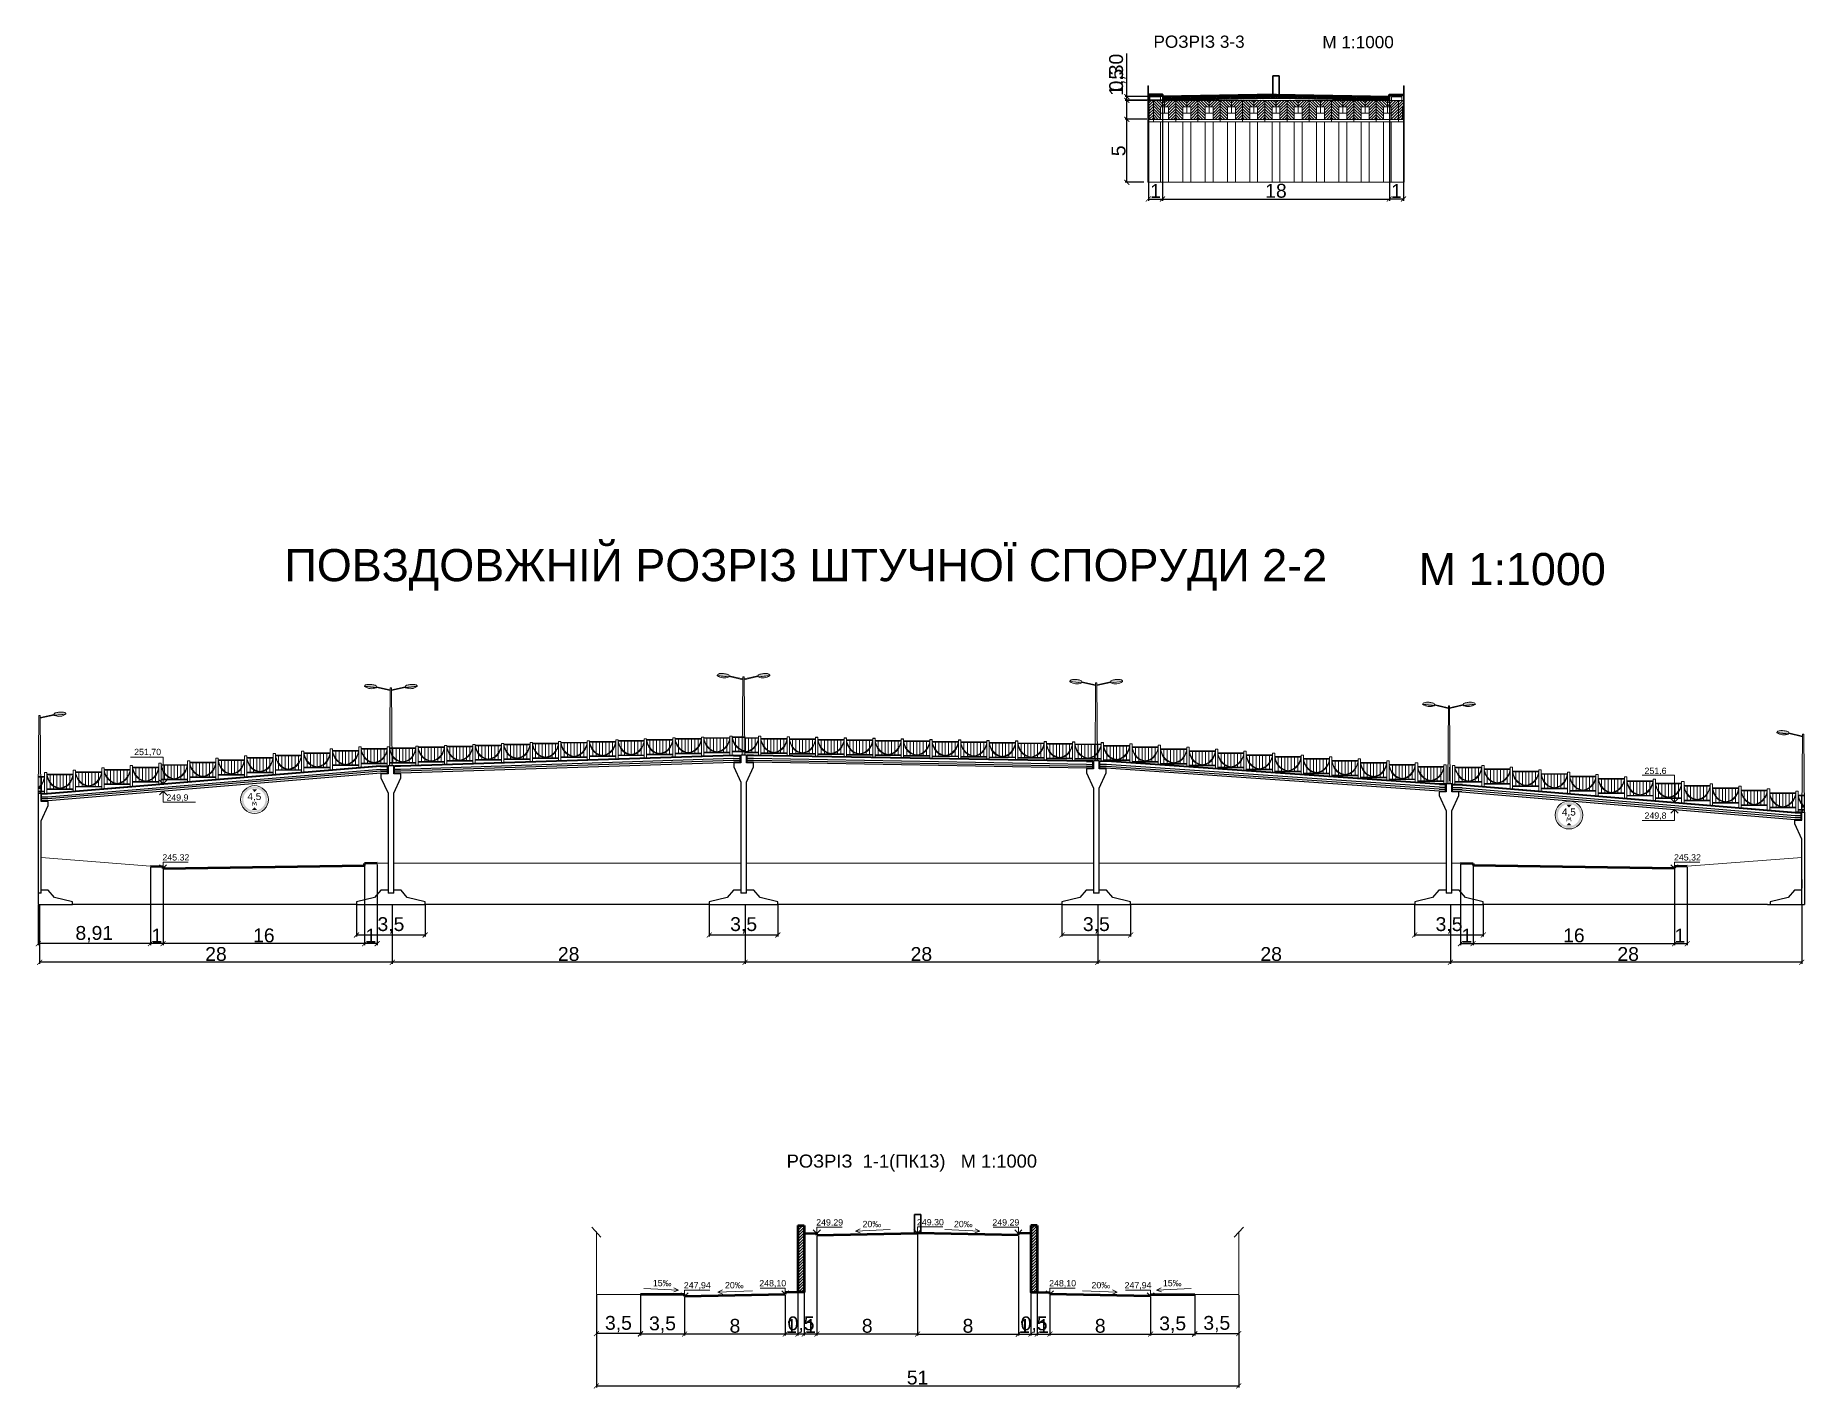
# Model space of a CAD drawing. Header units: millimetres. Extents: x -2123 to 5424, y -1286 to 835.
# Drawn here: x 4680.6 to 4821.1, y -888.6 to -781.2 of the extents above; entities that cross this region are included whole.
import ezdxf

# ---------------------------------------------------------------- set-up
doc = ezdxf.new("R2010")
doc.units = ezdxf.units.MM
doc.linetypes.add('невидимая2', pattern=[4.7625, 3.175, -1.5875])
doc.layers.get('0').update_dxf_attribs({"lineweight": 15})
for name, color, linetype, lineweight in [('RAZMERU', 7, 'Continuous', 15), ('вертикалка', 6, 'Continuous', 15), ('дорога', 126, 'Continuous', 25), ('Текст', 7, 'Continuous', 15)]:
    doc.layers.add(name, color=color, linetype=linetype, lineweight=lineweight)
doc.layers.add('размери', color=250, linetype='Continuous')
doc.layers.add('розрізи', color=7, linetype='Continuous')
doc.styles.get("Standard").update_dxf_attribs({"font": 'arial.ttf'})
doc.dimstyles.new('Переход', dxfattribs={"dimscale": 0.1, "dimtxt": 11, "dimasz": 4, "dimexe": 1.25, "dimexo": 0.625, "dimgap": 0.9, "dimtad": 1, "dimtxsty": 'Standard', "dimblk": 'ARCHTICK', "dimcen": 2.5, "dimadec": 0, "dimazin": 0, "dimtfac": 1, "dimtmove": 0, "dimatfit": 3, "dimldrblk": 'ARCHTICK', "dimfxl": 1, "dimarcsym": 0})
pattern_1 = [(45, (8230.0107, 3082.86145), (-0.1122532015, 0.1122532015), [])]
pattern_2 = [(45, (4030.50224, 6581.8502), (-0.1122532015, 0.1122532015), [])]

msp = doc.modelspace()

# ---------------------------------------------------------------- texts
for s, height, p in [('РОЗРІЗ 3-3', 0.9738, (4769.405, -782.183)), ('М 1:1000', 0.9738, (4782.813, -782.217)), ('ПОВЗДОВЖНІЙ РОЗРІЗ ШТУЧНОЇ СПОРУДИ 2-2', 2.553, (4700.422, -824.533)), ('М 1:1000', 2.553, (4790.451, -824.846))]:
    msp.add_text(s, height=height).set_placement(p)
at = {"color": 0}
msp.add_text('РОЗРІЗ  1-1(ПК13)   M 1:1000', height=1.04, dxfattribs=at).set_placement((4740.286, -871.094))
at = {"layer": 'вертикалка', "color": 0}
for s, p in [('251,70', (4688.488, -838.34)), ('251,6', (4808.388, -839.835)), ('249,9', (4691.045, -841.959)), ('249,8', (4808.388, -843.395)), ('245.32', (4690.727, -846.707)), ('245,32', (4810.727, -846.707))]:
    msp.add_text(s, height=0.5, dxfattribs=at).set_placement(p)
at = {"layer": 'Текст', "color": 0}
for s, p in [('249.29', (4742.63, -875.688)), ('20‰', (4746.309, -875.821)), ('249.30', (4750.63, -875.678)), ('20‰', (4753.567, -875.821)), ('249.29', (4756.617, -875.688)), ('15‰', (4729.664, -880.508)), ('247,94', (4732.124, -880.683)), ('20‰', (4735.391, -880.674)), ('248,10', (4738.112, -880.523)), ('248,10', (4761.124, -880.523)), ('20‰', (4764.485, -880.674)), ('247,94', (4767.112, -880.683)), ('15‰', (4770.156, -880.508))]:
    msp.add_text(s, height=0.5, dxfattribs=at).set_placement(p)

# ---------------------------------------------------------------- blocks, each defined once
blk = doc.blocks.new('_ArchTick')
at = {"color": 0, "linetype": 'ByBlock', "const_width": 0.15}
blk.add_lwpolyline([(-0.5, -0.5), (0.5, 0.5)], dxfattribs=at)
blk = doc.blocks.new('*D845')
at = {"color": 0, "lineweight": -2, "transparency": 16777216}
for p, q in [((4759.68, -876.36), (4759.68, -884.43)), ((4758.68, -876.53), (4758.68, -884.43)), ((4758.68, -884.31), (4759.68, -884.31))]:
    blk.add_line(p, q, dxfattribs=at)
at = {"layer": 'Defpoints', "color": 0, "lineweight": 20, "transparency": 16777216}
for p in [(4759.68, -876.3), (4758.68, -876.47), (4759.68, -884.31)]:
    blk.add_point(p, dxfattribs=at)
at = {"color": 0, "lineweight": -2, "transparency": 16777216, "xscale": 0.4, "yscale": 0.4, "zscale": 0.4, "rotation": 180}
blk.add_blockref('_ArchTick', (4758.68, -884.31), dxfattribs=at)
at = {"color": 0, "lineweight": -2, "transparency": 16777216, "xscale": 0.4, "yscale": 0.4, "zscale": 0.4}
blk.add_blockref('_ArchTick', (4759.68, -884.31), dxfattribs=at)
at = {"color": 0, "transparency": 16777216, "insert": (4759.18, -883.67), "char_height": 1.1, "attachment_point": 5}
blk.add_mtext('1', dxfattribs=at)
blk = doc.blocks.new('*D846')
at = {"color": 0, "lineweight": -2, "transparency": 16777216}
for p, q in [((4759.68, -876.36), (4759.68, -884.43)), ((4760.18, -881.04), (4760.18, -884.43)), ((4759.68, -884.31), (4760.18, -884.31))]:
    blk.add_line(p, q, dxfattribs=at)
at = {"layer": 'Defpoints', "color": 0, "lineweight": 20, "transparency": 16777216}
for p in [(4759.68, -876.3), (4760.18, -880.98), (4760.18, -884.31)]:
    blk.add_point(p, dxfattribs=at)
at = {"color": 0, "lineweight": -2, "transparency": 16777216, "xscale": 0.4, "yscale": 0.4, "zscale": 0.4, "rotation": 180}
blk.add_blockref('_ArchTick', (4759.68, -884.31), dxfattribs=at)
at = {"color": 0, "lineweight": -2, "transparency": 16777216, "xscale": 0.4, "yscale": 0.4, "zscale": 0.4}
blk.add_blockref('_ArchTick', (4760.18, -884.31), dxfattribs=at)
at = {"color": 0, "transparency": 16777216, "insert": (4759.93, -883.56), "char_height": 1.1, "attachment_point": 5}
blk.add_mtext('0,5', dxfattribs=at)
blk = doc.blocks.new('*D847')
at = {"color": 0, "lineweight": -2, "transparency": 16777216}
for p, q in [((4760.18, -881.04), (4760.18, -884.43)), ((4761.18, -881.21), (4761.18, -884.43)), ((4760.18, -884.31), (4761.18, -884.31))]:
    blk.add_line(p, q, dxfattribs=at)
at = {"layer": 'Defpoints', "color": 0, "lineweight": 20, "transparency": 16777216}
for p in [(4760.18, -880.98), (4761.18, -881.15), (4761.18, -884.31)]:
    blk.add_point(p, dxfattribs=at)
at = {"color": 0, "lineweight": -2, "transparency": 16777216, "xscale": 0.4, "yscale": 0.4, "zscale": 0.4, "rotation": 180}
blk.add_blockref('_ArchTick', (4760.18, -884.31), dxfattribs=at)
at = {"color": 0, "lineweight": -2, "transparency": 16777216, "xscale": 0.4, "yscale": 0.4, "zscale": 0.4}
blk.add_blockref('_ArchTick', (4761.18, -884.31), dxfattribs=at)
at = {"color": 0, "transparency": 16777216, "insert": (4760.68, -883.67), "char_height": 1.1, "attachment_point": 5}
blk.add_mtext('1', dxfattribs=at)
blk = doc.blocks.new('*D848')
at = {"color": 0, "lineweight": -2, "transparency": 16777216}
for p, q in [((4761.18, -881.21), (4761.18, -884.43)), ((4769.18, -881.37), (4769.18, -884.43)), ((4761.18, -884.31), (4769.18, -884.31))]:
    blk.add_line(p, q, dxfattribs=at)
at = {"layer": 'Defpoints', "color": 0, "lineweight": 20, "transparency": 16777216}
for p in [(4761.18, -881.15), (4769.18, -881.31), (4769.18, -884.31)]:
    blk.add_point(p, dxfattribs=at)
at = {"color": 0, "lineweight": -2, "transparency": 16777216, "xscale": 0.4, "yscale": 0.4, "zscale": 0.4, "rotation": 180}
blk.add_blockref('_ArchTick', (4761.18, -884.31), dxfattribs=at)
at = {"color": 0, "lineweight": -2, "transparency": 16777216, "xscale": 0.4, "yscale": 0.4, "zscale": 0.4}
blk.add_blockref('_ArchTick', (4769.18, -884.31), dxfattribs=at)
at = {"color": 0, "transparency": 16777216, "insert": (4765.18, -883.66), "char_height": 1.1, "attachment_point": 5}
blk.add_mtext('8', dxfattribs=at)
blk = doc.blocks.new('*D836')
at = {"color": 0, "lineweight": -2, "transparency": 16777216}
for p, q in [((4769.18, -881.37), (4769.18, -884.43)), ((4772.68, -881.22), (4772.68, -884.43)), ((4769.18, -884.31), (4772.68, -884.31))]:
    blk.add_line(p, q, dxfattribs=at)
at = {"layer": 'Defpoints', "color": 0, "lineweight": 20, "transparency": 16777216}
for p in [(4769.18, -881.31), (4772.68, -881.16), (4772.68, -884.31)]:
    blk.add_point(p, dxfattribs=at)
at = {"color": 0, "lineweight": -2, "transparency": 16777216, "xscale": 0.4, "yscale": 0.4, "zscale": 0.4, "rotation": 180}
blk.add_blockref('_ArchTick', (4769.18, -884.31), dxfattribs=at)
at = {"color": 0, "lineweight": -2, "transparency": 16777216, "xscale": 0.4, "yscale": 0.4, "zscale": 0.4}
blk.add_blockref('_ArchTick', (4772.68, -884.31), dxfattribs=at)
at = {"color": 0, "transparency": 16777216, "insert": (4770.93, -883.56), "char_height": 1.1, "attachment_point": 5}
blk.add_mtext('3,5', dxfattribs=at)
blk = doc.blocks.new('*D849')
at = {"color": 0, "lineweight": -2, "transparency": 16777216}
for p, q in [((4772.68, -881.22), (4772.68, -884.39)), ((4776.18, -881.22), (4776.18, -884.39)), ((4772.68, -884.27), (4776.18, -884.27))]:
    blk.add_line(p, q, dxfattribs=at)
at = {"layer": 'Defpoints', "color": 0, "lineweight": 20, "transparency": 16777216}
for p in [(4772.68, -881.16), (4776.18, -881.16), (4776.18, -884.27)]:
    blk.add_point(p, dxfattribs=at)
at = {"color": 0, "lineweight": -2, "transparency": 16777216, "xscale": 0.4, "yscale": 0.4, "zscale": 0.4, "rotation": 180}
blk.add_blockref('_ArchTick', (4772.68, -884.27), dxfattribs=at)
at = {"color": 0, "lineweight": -2, "transparency": 16777216, "xscale": 0.4, "yscale": 0.4, "zscale": 0.4}
blk.add_blockref('_ArchTick', (4776.18, -884.27), dxfattribs=at)
at = {"color": 0, "transparency": 16777216, "insert": (4774.43, -883.52), "char_height": 1.1, "attachment_point": 5}
blk.add_mtext('3,5', dxfattribs=at)
blk = doc.blocks.new('*D837')
at = {"color": 0, "lineweight": -2, "transparency": 16777216}
for p, q in [((4725.18, -881.22), (4725.18, -888.54)), ((4776.18, -881.22), (4776.18, -888.54)), ((4725.18, -888.42), (4776.18, -888.42))]:
    blk.add_line(p, q, dxfattribs=at)
at = {"layer": 'Defpoints', "color": 0, "lineweight": 20, "transparency": 16777216}
for p in [(4725.18, -881.16), (4776.18, -881.16), (4776.18, -888.42)]:
    blk.add_point(p, dxfattribs=at)
at = {"color": 0, "lineweight": -2, "transparency": 16777216, "xscale": 0.4, "yscale": 0.4, "zscale": 0.4, "rotation": 180}
blk.add_blockref('_ArchTick', (4725.18, -888.42), dxfattribs=at)
at = {"color": 0, "lineweight": -2, "transparency": 16777216, "xscale": 0.4, "yscale": 0.4, "zscale": 0.4}
blk.add_blockref('_ArchTick', (4776.18, -888.42), dxfattribs=at)
at = {"color": 0, "transparency": 16777216, "insert": (4750.68, -887.77), "char_height": 1.1, "attachment_point": 5}
blk.add_mtext('51', dxfattribs=at)
blk = doc.blocks.new('*D838')
at = {"color": 0, "lineweight": -2, "transparency": 16777216}
for p, q in [((4750.68, -876.22), (4750.68, -884.43)), ((4758.68, -876.53), (4758.68, -884.43)), ((4750.68, -884.31), (4758.68, -884.31))]:
    blk.add_line(p, q, dxfattribs=at)
at = {"layer": 'Defpoints', "color": 0, "lineweight": 20, "transparency": 16777216}
for p in [(4750.68, -876.16), (4758.68, -876.47), (4758.68, -884.31)]:
    blk.add_point(p, dxfattribs=at)
at = {"color": 0, "lineweight": -2, "transparency": 16777216, "xscale": 0.4, "yscale": 0.4, "zscale": 0.4, "rotation": 180}
blk.add_blockref('_ArchTick', (4750.68, -884.31), dxfattribs=at)
at = {"color": 0, "lineweight": -2, "transparency": 16777216, "xscale": 0.4, "yscale": 0.4, "zscale": 0.4}
blk.add_blockref('_ArchTick', (4758.68, -884.31), dxfattribs=at)
at = {"color": 0, "transparency": 16777216, "insert": (4754.68, -883.66), "char_height": 1.1, "attachment_point": 5}
blk.add_mtext('8', dxfattribs=at)
blk = doc.blocks.new('*D850')
at = {"color": 0, "lineweight": -2, "transparency": 16777216}
for p, q in [((4741.68, -876.36), (4741.68, -884.43)), ((4742.68, -876.53), (4742.68, -884.43)), ((4742.68, -884.31), (4741.68, -884.31))]:
    blk.add_line(p, q, dxfattribs=at)
at = {"layer": 'Defpoints', "color": 0, "lineweight": 20, "transparency": 16777216}
for p in [(4741.68, -876.3), (4742.68, -876.47), (4741.68, -884.31)]:
    blk.add_point(p, dxfattribs=at)
at = {"color": 0, "lineweight": -2, "transparency": 16777216, "xscale": 0.4, "yscale": 0.4, "zscale": 0.4, "rotation": 180}
blk.add_blockref('_ArchTick', (4741.68, -884.31), dxfattribs=at)
at = {"color": 0, "lineweight": -2, "transparency": 16777216, "xscale": 0.4, "yscale": 0.4, "zscale": 0.4}
blk.add_blockref('_ArchTick', (4742.68, -884.31), dxfattribs=at)
at = {"color": 0, "transparency": 16777216, "insert": (4742.18, -883.67), "char_height": 1.1, "attachment_point": 5}
blk.add_mtext('1', dxfattribs=at)
blk = doc.blocks.new('*D851')
at = {"color": 0, "lineweight": -2, "transparency": 16777216}
for p, q in [((4741.68, -876.36), (4741.68, -884.43)), ((4741.18, -881.04), (4741.18, -884.43)), ((4741.68, -884.31), (4741.18, -884.31))]:
    blk.add_line(p, q, dxfattribs=at)
at = {"layer": 'Defpoints', "color": 0, "lineweight": 20, "transparency": 16777216}
for p in [(4741.68, -876.3), (4741.18, -880.98), (4741.18, -884.31)]:
    blk.add_point(p, dxfattribs=at)
at = {"color": 0, "lineweight": -2, "transparency": 16777216, "xscale": 0.4, "yscale": 0.4, "zscale": 0.4, "rotation": 180}
blk.add_blockref('_ArchTick', (4741.18, -884.31), dxfattribs=at)
at = {"color": 0, "lineweight": -2, "transparency": 16777216, "xscale": 0.4, "yscale": 0.4, "zscale": 0.4}
blk.add_blockref('_ArchTick', (4741.68, -884.31), dxfattribs=at)
at = {"color": 0, "transparency": 16777216, "insert": (4741.43, -883.56), "char_height": 1.1, "attachment_point": 5}
blk.add_mtext('0,5', dxfattribs=at)
blk = doc.blocks.new('*D852')
at = {"color": 0, "lineweight": -2, "transparency": 16777216}
for p, q in [((4740.18, -881.21), (4740.18, -884.43)), ((4741.18, -881.04), (4741.18, -884.43)), ((4741.18, -884.31), (4740.18, -884.31))]:
    blk.add_line(p, q, dxfattribs=at)
at = {"layer": 'Defpoints', "color": 0, "lineweight": 20, "transparency": 16777216}
for p in [(4740.18, -881.15), (4741.18, -880.98), (4740.18, -884.31)]:
    blk.add_point(p, dxfattribs=at)
at = {"color": 0, "lineweight": -2, "transparency": 16777216, "xscale": 0.4, "yscale": 0.4, "zscale": 0.4, "rotation": 180}
blk.add_blockref('_ArchTick', (4740.18, -884.31), dxfattribs=at)
at = {"color": 0, "lineweight": -2, "transparency": 16777216, "xscale": 0.4, "yscale": 0.4, "zscale": 0.4}
blk.add_blockref('_ArchTick', (4741.18, -884.31), dxfattribs=at)
at = {"color": 0, "transparency": 16777216, "insert": (4740.68, -883.67), "char_height": 1.1, "attachment_point": 5}
blk.add_mtext('1', dxfattribs=at)
blk = doc.blocks.new('*D853')
at = {"color": 0, "lineweight": -2, "transparency": 16777216}
for p, q in [((4732.18, -881.37), (4732.18, -884.43)), ((4740.18, -881.21), (4740.18, -884.43)), ((4740.18, -884.31), (4732.18, -884.31))]:
    blk.add_line(p, q, dxfattribs=at)
at = {"layer": 'Defpoints', "color": 0, "lineweight": 20, "transparency": 16777216}
for p in [(4732.18, -881.31), (4740.18, -881.15), (4732.18, -884.31)]:
    blk.add_point(p, dxfattribs=at)
at = {"color": 0, "lineweight": -2, "transparency": 16777216, "xscale": 0.4, "yscale": 0.4, "zscale": 0.4, "rotation": 180}
blk.add_blockref('_ArchTick', (4732.18, -884.31), dxfattribs=at)
at = {"color": 0, "lineweight": -2, "transparency": 16777216, "xscale": 0.4, "yscale": 0.4, "zscale": 0.4}
blk.add_blockref('_ArchTick', (4740.18, -884.31), dxfattribs=at)
at = {"color": 0, "transparency": 16777216, "insert": (4736.18, -883.66), "char_height": 1.1, "attachment_point": 5}
blk.add_mtext('8', dxfattribs=at)
blk = doc.blocks.new('*D839')
at = {"color": 0, "lineweight": -2, "transparency": 16777216}
for p, q in [((4728.68, -881.22), (4728.68, -884.43)), ((4732.18, -881.37), (4732.18, -884.43)), ((4732.18, -884.31), (4728.68, -884.31))]:
    blk.add_line(p, q, dxfattribs=at)
at = {"layer": 'Defpoints', "color": 0, "lineweight": 20, "transparency": 16777216}
for p in [(4728.68, -881.16), (4732.18, -881.31), (4728.68, -884.31)]:
    blk.add_point(p, dxfattribs=at)
at = {"color": 0, "lineweight": -2, "transparency": 16777216, "xscale": 0.4, "yscale": 0.4, "zscale": 0.4, "rotation": 180}
blk.add_blockref('_ArchTick', (4728.68, -884.31), dxfattribs=at)
at = {"color": 0, "lineweight": -2, "transparency": 16777216, "xscale": 0.4, "yscale": 0.4, "zscale": 0.4}
blk.add_blockref('_ArchTick', (4732.18, -884.31), dxfattribs=at)
at = {"color": 0, "transparency": 16777216, "insert": (4730.43, -883.56), "char_height": 1.1, "attachment_point": 5}
blk.add_mtext('3,5', dxfattribs=at)
blk = doc.blocks.new('*D854')
at = {"color": 0, "lineweight": -2, "transparency": 16777216}
for p, q in [((4725.18, -881.22), (4725.18, -884.39)), ((4728.68, -881.22), (4728.68, -884.39)), ((4728.68, -884.27), (4725.18, -884.27))]:
    blk.add_line(p, q, dxfattribs=at)
at = {"layer": 'Defpoints', "color": 0, "lineweight": 20, "transparency": 16777216}
for p in [(4725.18, -881.16), (4728.68, -881.16), (4725.18, -884.27)]:
    blk.add_point(p, dxfattribs=at)
at = {"color": 0, "lineweight": -2, "transparency": 16777216, "xscale": 0.4, "yscale": 0.4, "zscale": 0.4, "rotation": 180}
blk.add_blockref('_ArchTick', (4725.18, -884.27), dxfattribs=at)
at = {"color": 0, "lineweight": -2, "transparency": 16777216, "xscale": 0.4, "yscale": 0.4, "zscale": 0.4}
blk.add_blockref('_ArchTick', (4728.68, -884.27), dxfattribs=at)
at = {"color": 0, "transparency": 16777216, "insert": (4726.93, -883.52), "char_height": 1.1, "attachment_point": 5}
blk.add_mtext('3,5', dxfattribs=at)
blk = doc.blocks.new('*D840')
at = {"color": 0, "lineweight": -2, "transparency": 16777216}
for p, q in [((4750.68, -876.22), (4750.68, -884.43)), ((4742.68, -876.53), (4742.68, -884.43)), ((4750.68, -884.31), (4742.68, -884.31))]:
    blk.add_line(p, q, dxfattribs=at)
at = {"layer": 'Defpoints', "color": 0, "lineweight": 20, "transparency": 16777216}
for p in [(4750.68, -876.16), (4742.68, -876.47), (4742.68, -884.31)]:
    blk.add_point(p, dxfattribs=at)
at = {"color": 0, "lineweight": -2, "transparency": 16777216, "xscale": 0.4, "yscale": 0.4, "zscale": 0.4, "rotation": 180}
blk.add_blockref('_ArchTick', (4742.68, -884.31), dxfattribs=at)
at = {"color": 0, "lineweight": -2, "transparency": 16777216, "xscale": 0.4, "yscale": 0.4, "zscale": 0.4}
blk.add_blockref('_ArchTick', (4750.68, -884.31), dxfattribs=at)
at = {"color": 0, "transparency": 16777216, "insert": (4746.68, -883.66), "char_height": 1.1, "attachment_point": 5}
blk.add_mtext('8', dxfattribs=at)
blk = doc.blocks.new('*D855')
at = {"layer": 'Defpoints', "color": 0, "lineweight": 20, "transparency": 16777216}
for p in [(4762.14, -850.19), (4767.59, -850.19), (4767.59, -852.62)]:
    blk.add_point(p, dxfattribs=at)
at = {"layer": 'Текст', "color": 0, "lineweight": -2, "transparency": 16777216}
for p, q in [((4762.14, -850.25), (4762.14, -852.74)), ((4767.59, -850.25), (4767.59, -852.74)), ((4762.14, -852.62), (4767.59, -852.62))]:
    blk.add_line(p, q, dxfattribs=at)
at = {"layer": 'Текст', "color": 0, "lineweight": -2, "transparency": 16777216, "xscale": 0.4, "yscale": 0.4, "zscale": 0.4, "rotation": 180}
blk.add_blockref('_ArchTick', (4762.14, -852.62), dxfattribs=at)
at = {"layer": 'Текст', "color": 0, "lineweight": -2, "transparency": 16777216, "xscale": 0.4, "yscale": 0.4, "zscale": 0.4}
blk.add_blockref('_ArchTick', (4767.59, -852.62), dxfattribs=at)
at = {"layer": 'Текст', "color": 0, "transparency": 16777216, "insert": (4764.87, -851.86), "char_height": 1.1, "attachment_point": 5}
blk.add_mtext('3,5', dxfattribs=at)
blk = doc.blocks.new('*D856')
at = {"layer": 'Defpoints', "color": 0, "lineweight": 20, "transparency": 16777216}
for p in [(4792.98, -850.81), (4820.87, -850.19), (4792.98, -854.79)]:
    blk.add_point(p, dxfattribs=at)
at = {"layer": 'Текст', "color": 0, "lineweight": -2, "transparency": 16777216}
for p, q in [((4792.98, -850.88), (4792.98, -854.92)), ((4820.87, -850.25), (4820.87, -854.92)), ((4820.87, -854.79), (4792.98, -854.79))]:
    blk.add_line(p, q, dxfattribs=at)
at = {"layer": 'Текст', "color": 0, "lineweight": -2, "transparency": 16777216, "xscale": 0.4, "yscale": 0.4, "zscale": 0.4, "rotation": 180}
blk.add_blockref('_ArchTick', (4792.98, -854.79), dxfattribs=at)
at = {"layer": 'Текст', "color": 0, "lineweight": -2, "transparency": 16777216, "xscale": 0.4, "yscale": 0.4, "zscale": 0.4}
blk.add_blockref('_ArchTick', (4820.87, -854.79), dxfattribs=at)
at = {"layer": 'Текст', "color": 0, "transparency": 16777216, "insert": (4807.09, -854.14), "char_height": 1.1, "attachment_point": 5}
blk.add_mtext('28', dxfattribs=at)
blk = doc.blocks.new('*D857')
at = {"layer": 'Defpoints', "color": 0, "lineweight": 20, "transparency": 16777216}
for p in [(4764.98, -850.19), (4792.98, -850.19), (4764.98, -854.79)]:
    blk.add_point(p, dxfattribs=at)
at = {"layer": 'Текст', "color": 0, "lineweight": -2, "transparency": 16777216}
for p, q in [((4764.98, -850.25), (4764.98, -854.92)), ((4792.98, -850.25), (4792.98, -854.92)), ((4792.98, -854.79), (4764.98, -854.79))]:
    blk.add_line(p, q, dxfattribs=at)
at = {"layer": 'Текст', "color": 0, "lineweight": -2, "transparency": 16777216, "xscale": 0.4, "yscale": 0.4, "zscale": 0.4, "rotation": 180}
blk.add_blockref('_ArchTick', (4764.98, -854.79), dxfattribs=at)
at = {"layer": 'Текст', "color": 0, "lineweight": -2, "transparency": 16777216, "xscale": 0.4, "yscale": 0.4, "zscale": 0.4}
blk.add_blockref('_ArchTick', (4792.98, -854.79), dxfattribs=at)
at = {"layer": 'Текст', "color": 0, "transparency": 16777216, "insert": (4778.75, -854.14), "char_height": 1.1, "attachment_point": 5}
blk.add_mtext('28', dxfattribs=at)
blk = doc.blocks.new('*D858')
at = {"layer": 'Defpoints', "color": 0, "lineweight": 20, "transparency": 16777216}
for p in [(4736.98, -850.19), (4764.98, -850.19), (4736.98, -854.79)]:
    blk.add_point(p, dxfattribs=at)
at = {"layer": 'Текст', "color": 0, "lineweight": -2, "transparency": 16777216}
for p, q in [((4736.98, -850.25), (4736.98, -854.92)), ((4764.98, -850.25), (4764.98, -854.92)), ((4764.98, -854.79), (4736.98, -854.79))]:
    blk.add_line(p, q, dxfattribs=at)
at = {"layer": 'Текст', "color": 0, "lineweight": -2, "transparency": 16777216, "xscale": 0.4, "yscale": 0.4, "zscale": 0.4, "rotation": 180}
blk.add_blockref('_ArchTick', (4736.98, -854.79), dxfattribs=at)
at = {"layer": 'Текст', "color": 0, "lineweight": -2, "transparency": 16777216, "xscale": 0.4, "yscale": 0.4, "zscale": 0.4}
blk.add_blockref('_ArchTick', (4764.98, -854.79), dxfattribs=at)
at = {"layer": 'Текст', "color": 0, "transparency": 16777216, "insert": (4750.98, -854.14), "char_height": 1.1, "attachment_point": 5}
blk.add_mtext('28', dxfattribs=at)
blk = doc.blocks.new('*D859')
at = {"layer": 'Defpoints', "color": 0, "lineweight": 20, "transparency": 16777216}
for p in [(4708.98, -850.19), (4736.98, -850.19), (4708.98, -854.79)]:
    blk.add_point(p, dxfattribs=at)
at = {"layer": 'Текст', "color": 0, "lineweight": -2, "transparency": 16777216}
for p, q in [((4708.98, -850.25), (4708.98, -854.92)), ((4736.98, -850.25), (4736.98, -854.92)), ((4736.98, -854.79), (4708.98, -854.79))]:
    blk.add_line(p, q, dxfattribs=at)
at = {"layer": 'Текст', "color": 0, "lineweight": -2, "transparency": 16777216, "xscale": 0.4, "yscale": 0.4, "zscale": 0.4, "rotation": 180}
blk.add_blockref('_ArchTick', (4708.98, -854.79), dxfattribs=at)
at = {"layer": 'Текст', "color": 0, "lineweight": -2, "transparency": 16777216, "xscale": 0.4, "yscale": 0.4, "zscale": 0.4}
blk.add_blockref('_ArchTick', (4736.98, -854.79), dxfattribs=at)
at = {"layer": 'Текст', "color": 0, "transparency": 16777216, "insert": (4722.98, -854.14), "char_height": 1.1, "attachment_point": 5}
blk.add_mtext('28', dxfattribs=at)
blk = doc.blocks.new('*D860')
at = {"layer": 'Defpoints', "color": 0, "lineweight": 20, "transparency": 16777216}
for p in [(4680.98, -850.19), (4708.98, -850.19), (4680.98, -854.79)]:
    blk.add_point(p, dxfattribs=at)
at = {"layer": 'Текст', "color": 0, "lineweight": -2, "transparency": 16777216}
for p, q in [((4680.98, -850.25), (4680.98, -854.92)), ((4708.98, -850.25), (4708.98, -854.92)), ((4708.98, -854.79), (4680.98, -854.79))]:
    blk.add_line(p, q, dxfattribs=at)
at = {"layer": 'Текст', "color": 0, "lineweight": -2, "transparency": 16777216, "xscale": 0.4, "yscale": 0.4, "zscale": 0.4, "rotation": 180}
blk.add_blockref('_ArchTick', (4680.98, -854.79), dxfattribs=at)
at = {"layer": 'Текст', "color": 0, "lineweight": -2, "transparency": 16777216, "xscale": 0.4, "yscale": 0.4, "zscale": 0.4}
blk.add_blockref('_ArchTick', (4708.98, -854.79), dxfattribs=at)
at = {"layer": 'Текст', "color": 0, "transparency": 16777216, "insert": (4694.98, -854.14), "char_height": 1.1, "attachment_point": 5}
blk.add_mtext('28', dxfattribs=at)
blk = doc.blocks.new('*D861')
at = {"layer": 'Defpoints', "color": 0, "lineweight": 20, "transparency": 16777216}
for p in [(4690.78, -847.33), (4706.78, -847.09), (4690.78, -853.31)]:
    blk.add_point(p, dxfattribs=at)
at = {"layer": 'Текст', "color": 0, "lineweight": -2, "transparency": 16777216}
for p, q in [((4690.78, -847.4), (4690.78, -853.44)), ((4706.78, -847.16), (4706.78, -853.44)), ((4706.78, -853.31), (4690.78, -853.31))]:
    blk.add_line(p, q, dxfattribs=at)
at = {"layer": 'Текст', "color": 0, "lineweight": -2, "transparency": 16777216, "xscale": 0.4, "yscale": 0.4, "zscale": 0.4, "rotation": 180}
blk.add_blockref('_ArchTick', (4690.78, -853.31), dxfattribs=at)
at = {"layer": 'Текст', "color": 0, "lineweight": -2, "transparency": 16777216, "xscale": 0.4, "yscale": 0.4, "zscale": 0.4}
blk.add_blockref('_ArchTick', (4706.78, -853.31), dxfattribs=at)
at = {"layer": 'Текст', "color": 0, "transparency": 16777216, "insert": (4698.78, -852.66), "char_height": 1.1, "attachment_point": 5}
blk.add_mtext('16', dxfattribs=at)
blk = doc.blocks.new('*D862')
at = {"layer": 'Defpoints', "color": 0, "lineweight": 20, "transparency": 16777216}
for p in [(4689.78, -847.16), (4690.78, -847.18), (4689.78, -853.31)]:
    blk.add_point(p, dxfattribs=at)
at = {"layer": 'Текст', "color": 0, "lineweight": -2, "transparency": 16777216}
for p, q in [((4689.78, -847.23), (4689.78, -853.44)), ((4690.78, -847.25), (4690.78, -853.44)), ((4690.78, -853.31), (4689.78, -853.31))]:
    blk.add_line(p, q, dxfattribs=at)
at = {"layer": 'Текст', "color": 0, "lineweight": -2, "transparency": 16777216, "xscale": 0.4, "yscale": 0.4, "zscale": 0.4, "rotation": 180}
blk.add_blockref('_ArchTick', (4689.78, -853.31), dxfattribs=at)
at = {"layer": 'Текст', "color": 0, "lineweight": -2, "transparency": 16777216, "xscale": 0.4, "yscale": 0.4, "zscale": 0.4}
blk.add_blockref('_ArchTick', (4690.78, -853.31), dxfattribs=at)
at = {"layer": 'Текст', "color": 0, "transparency": 16777216, "insert": (4690.28, -852.67), "char_height": 1.1, "attachment_point": 5}
blk.add_mtext('1', dxfattribs=at)
blk = doc.blocks.new('*D863')
at = {"layer": 'Defpoints', "color": 0, "lineweight": 20, "transparency": 16777216}
for p in [(4793.78, -846.92), (4794.78, -847.09), (4794.78, -853.31)]:
    blk.add_point(p, dxfattribs=at)
at = {"layer": 'RAZMERU', "color": 0, "lineweight": -2, "transparency": 16777216}
for p, q in [((4793.78, -846.99), (4793.78, -853.44)), ((4794.78, -847.16), (4794.78, -853.44)), ((4793.78, -853.31), (4794.78, -853.31))]:
    blk.add_line(p, q, dxfattribs=at)
at = {"layer": 'RAZMERU', "color": 0, "lineweight": -2, "transparency": 16777216, "xscale": 0.4, "yscale": 0.4, "zscale": 0.4, "rotation": 180}
blk.add_blockref('_ArchTick', (4793.78, -853.31), dxfattribs=at)
at = {"layer": 'RAZMERU', "color": 0, "lineweight": -2, "transparency": 16777216, "xscale": 0.4, "yscale": 0.4, "zscale": 0.4}
blk.add_blockref('_ArchTick', (4794.78, -853.31), dxfattribs=at)
at = {"layer": 'RAZMERU', "color": 0, "transparency": 16777216, "insert": (4794.28, -852.67), "char_height": 1.1, "attachment_point": 5}
blk.add_mtext('1', dxfattribs=at)
blk = doc.blocks.new('*D864')
at = {"layer": 'Defpoints', "color": 0, "lineweight": 20, "transparency": 16777216}
for p in [(4794.78, -847.09), (4810.78, -847.33), (4810.78, -853.31)]:
    blk.add_point(p, dxfattribs=at)
at = {"layer": 'Текст', "color": 0, "lineweight": -2, "transparency": 16777216}
for p, q in [((4794.78, -847.16), (4794.78, -853.44)), ((4810.78, -847.4), (4810.78, -853.44)), ((4794.78, -853.31), (4810.78, -853.31))]:
    blk.add_line(p, q, dxfattribs=at)
at = {"layer": 'Текст', "color": 0, "lineweight": -2, "transparency": 16777216, "xscale": 0.4, "yscale": 0.4, "zscale": 0.4, "rotation": 180}
blk.add_blockref('_ArchTick', (4794.78, -853.31), dxfattribs=at)
at = {"layer": 'Текст', "color": 0, "lineweight": -2, "transparency": 16777216, "xscale": 0.4, "yscale": 0.4, "zscale": 0.4}
blk.add_blockref('_ArchTick', (4810.78, -853.31), dxfattribs=at)
at = {"layer": 'Текст', "color": 0, "transparency": 16777216, "insert": (4802.78, -852.66), "char_height": 1.1, "attachment_point": 5}
blk.add_mtext('16', dxfattribs=at)
blk = doc.blocks.new('*D865')
at = {"layer": 'Defpoints', "color": 0, "lineweight": 20, "transparency": 16777216}
for p in [(4810.78, -847.33), (4811.78, -847.16), (4811.78, -853.31)]:
    blk.add_point(p, dxfattribs=at)
at = {"layer": 'Текст', "color": 0, "lineweight": -2, "transparency": 16777216}
for p, q in [((4810.78, -847.4), (4810.78, -853.44)), ((4811.78, -847.23), (4811.78, -853.44)), ((4810.78, -853.31), (4811.78, -853.31))]:
    blk.add_line(p, q, dxfattribs=at)
at = {"layer": 'Текст', "color": 0, "lineweight": -2, "transparency": 16777216, "xscale": 0.4, "yscale": 0.4, "zscale": 0.4, "rotation": 180}
blk.add_blockref('_ArchTick', (4810.78, -853.31), dxfattribs=at)
at = {"layer": 'Текст', "color": 0, "lineweight": -2, "transparency": 16777216, "xscale": 0.4, "yscale": 0.4, "zscale": 0.4}
blk.add_blockref('_ArchTick', (4811.78, -853.31), dxfattribs=at)
at = {"layer": 'Текст', "color": 0, "transparency": 16777216, "insert": (4811.19, -852.67), "char_height": 1.1, "attachment_point": 5}
blk.add_mtext('1', dxfattribs=at)
blk = doc.blocks.new('*D841')
at = {"layer": 'Defpoints', "color": 0, "lineweight": 20, "transparency": 16777216}
for p in [(4706.78, -846.94), (4707.78, -846.96), (4706.78, -853.31)]:
    blk.add_point(p, dxfattribs=at)
at = {"layer": 'Текст', "color": 0, "lineweight": -2, "transparency": 16777216}
for p, q in [((4706.78, -847.01), (4706.78, -853.44)), ((4707.78, -847.03), (4707.78, -853.44)), ((4707.78, -853.31), (4706.78, -853.31))]:
    blk.add_line(p, q, dxfattribs=at)
at = {"layer": 'Текст', "color": 0, "lineweight": -2, "transparency": 16777216, "xscale": 0.4, "yscale": 0.4, "zscale": 0.4, "rotation": 180}
blk.add_blockref('_ArchTick', (4706.78, -853.31), dxfattribs=at)
at = {"layer": 'Текст', "color": 0, "lineweight": -2, "transparency": 16777216, "xscale": 0.4, "yscale": 0.4, "zscale": 0.4}
blk.add_blockref('_ArchTick', (4707.78, -853.31), dxfattribs=at)
at = {"layer": 'Текст', "color": 0, "transparency": 16777216, "insert": (4707.28, -852.67), "char_height": 1.1, "attachment_point": 5}
blk.add_mtext('1', dxfattribs=at)
blk = doc.blocks.new('*D866')
at = {"layer": 'Defpoints', "color": 0, "lineweight": 20, "transparency": 16777216}
for p in [(4734.14, -850.19), (4739.59, -850.19), (4739.59, -852.62)]:
    blk.add_point(p, dxfattribs=at)
at = {"layer": 'Текст', "color": 0, "lineweight": -2, "transparency": 16777216}
for p, q in [((4734.14, -850.25), (4734.14, -852.74)), ((4739.59, -850.25), (4739.59, -852.74)), ((4734.14, -852.62), (4739.59, -852.62))]:
    blk.add_line(p, q, dxfattribs=at)
at = {"layer": 'Текст', "color": 0, "lineweight": -2, "transparency": 16777216, "xscale": 0.4, "yscale": 0.4, "zscale": 0.4, "rotation": 180}
blk.add_blockref('_ArchTick', (4734.14, -852.62), dxfattribs=at)
at = {"layer": 'Текст', "color": 0, "lineweight": -2, "transparency": 16777216, "xscale": 0.4, "yscale": 0.4, "zscale": 0.4}
blk.add_blockref('_ArchTick', (4739.59, -852.62), dxfattribs=at)
at = {"layer": 'Текст', "color": 0, "transparency": 16777216, "insert": (4736.87, -851.86), "char_height": 1.1, "attachment_point": 5}
blk.add_mtext('3,5', dxfattribs=at)
blk = doc.blocks.new('*D867')
at = {"layer": 'Defpoints', "color": 0, "lineweight": 20, "transparency": 16777216}
for p in [(4790.14, -850.19), (4795.59, -850.19), (4795.59, -852.62)]:
    blk.add_point(p, dxfattribs=at)
at = {"layer": 'розрізи', "color": 0, "lineweight": -2, "transparency": 16777216}
for p, q in [((4790.14, -850.25), (4790.14, -852.74)), ((4795.59, -850.25), (4795.59, -852.74)), ((4790.14, -852.62), (4795.59, -852.62))]:
    blk.add_line(p, q, dxfattribs=at)
at = {"layer": 'розрізи', "color": 0, "lineweight": -2, "transparency": 16777216, "xscale": 0.4, "yscale": 0.4, "zscale": 0.4, "rotation": 180}
blk.add_blockref('_ArchTick', (4790.14, -852.62), dxfattribs=at)
at = {"layer": 'розрізи', "color": 0, "lineweight": -2, "transparency": 16777216, "xscale": 0.4, "yscale": 0.4, "zscale": 0.4}
blk.add_blockref('_ArchTick', (4795.59, -852.62), dxfattribs=at)
at = {"layer": 'розрізи', "color": 0, "transparency": 16777216, "insert": (4792.87, -851.86), "char_height": 1.1, "attachment_point": 5}
blk.add_mtext('3,5', dxfattribs=at)
blk = doc.blocks.new('*D868')
at = {"layer": 'Defpoints', "color": 0, "lineweight": 20, "transparency": 16777216}
for p in [(4706.14, -850.19), (4711.59, -850.19), (4711.59, -852.62)]:
    blk.add_point(p, dxfattribs=at)
at = {"layer": 'Текст', "color": 0, "lineweight": -2, "transparency": 16777216}
for p, q in [((4706.14, -850.25), (4706.14, -852.74)), ((4711.59, -850.25), (4711.59, -852.74)), ((4706.14, -852.62), (4711.59, -852.62))]:
    blk.add_line(p, q, dxfattribs=at)
at = {"layer": 'Текст', "color": 0, "lineweight": -2, "transparency": 16777216, "xscale": 0.4, "yscale": 0.4, "zscale": 0.4, "rotation": 180}
blk.add_blockref('_ArchTick', (4706.14, -852.62), dxfattribs=at)
at = {"layer": 'Текст', "color": 0, "lineweight": -2, "transparency": 16777216, "xscale": 0.4, "yscale": 0.4, "zscale": 0.4}
blk.add_blockref('_ArchTick', (4711.59, -852.62), dxfattribs=at)
at = {"layer": 'Текст', "color": 0, "transparency": 16777216, "insert": (4708.87, -851.86), "char_height": 1.1, "attachment_point": 5}
blk.add_mtext('3,5', dxfattribs=at)
blk = doc.blocks.new('3-13')
h = blk.add_hatch(color=1)
edge = h.paths.add_edge_path(flags=16)
edge.add_arc((3.5, 0), 2.8, 0, 360)
edge = h.paths.add_edge_path()
edge.add_arc((3.5, 0), 3.27, 0, 360)
blk.add_hatch(color=7).paths.add_polyline_path([(3.13, -0.77), (3.49, -1.37), (3.83, -0.77), (3.95, -1.54), (4.11, -1.54), (3.92, -0.57), (3.77, -0.57), (3.48, -1.07), (3.18, -0.57), (3.02, -0.57), (2.86, -1.54), (3.02, -1.54)])
at = {"color": 1}
blk.add_circle((3.5, 0), 3.5, dxfattribs=at)
at = {"color": 7}
for points in [[(2.89, 2.6), (4.17, 2.6), (3.5, 1.92)], [(2.89, -2.6), (4.17, -2.6), (3.5, -1.92)]]:
    blk.add_solid(points, dxfattribs=at)
at = {"insert": (1.72, 1.68), "char_height": 1.8, "attachment_point": 1}
blk.add_mtext_dynamic_manual_height_columns('4,5', width=3.8991, gutter_width=12.5, heights=[0], dxfattribs=at)
blk = doc.blocks.new('*D911')
at = {"layer": 'Defpoints', "color": 0, "lineweight": 20, "transparency": 16777216}
for p in [(4689.78, -847.16), (4680.87, -850.19), (4680.87, -853.31)]:
    blk.add_point(p, dxfattribs=at)
at = {"layer": 'Текст', "color": 0, "lineweight": -2, "transparency": 16777216}
for p, q in [((4689.78, -847.23), (4689.78, -853.44)), ((4680.87, -850.25), (4680.87, -853.44)), ((4689.78, -853.31), (4680.87, -853.31))]:
    blk.add_line(p, q, dxfattribs=at)
at = {"layer": 'Текст', "color": 0, "lineweight": -2, "transparency": 16777216, "xscale": 0.4, "yscale": 0.4, "zscale": 0.4, "rotation": 180}
blk.add_blockref('_ArchTick', (4680.87, -853.31), dxfattribs=at)
at = {"layer": 'Текст', "color": 0, "lineweight": -2, "transparency": 16777216, "xscale": 0.4, "yscale": 0.4, "zscale": 0.4}
blk.add_blockref('_ArchTick', (4689.78, -853.31), dxfattribs=at)
at = {"layer": 'Текст', "color": 0, "transparency": 16777216, "insert": (4685.32, -852.56), "char_height": 1.1, "attachment_point": 5}
blk.add_mtext('8,91', dxfattribs=at)
blk = doc.blocks.new('*D834')
at = {"layer": 'Defpoints', "color": 0, "lineweight": 20, "transparency": 16777216}
for p in [(4767.29, -787.86), (4768.71, -787.86), (4768.71, -792.86)]:
    blk.add_point(p, dxfattribs=at)
at = {"layer": 'RAZMERU', "color": 0, "lineweight": -2, "transparency": 16777216}
for p, q in [((4768.65, -787.86), (4767.16, -787.86)), ((4767.29, -792.86), (4767.29, -787.86)), ((4768.65, -792.86), (4767.16, -792.86))]:
    blk.add_line(p, q, dxfattribs=at)
at = {"layer": 'RAZMERU', "color": 0, "lineweight": -2, "transparency": 16777216, "xscale": 0.4, "yscale": 0.4, "zscale": 0.4}
for p, rotation in [((4767.29, -787.86), 90), ((4767.29, -792.86), 270)]:
    blk.add_blockref('_ArchTick', p, dxfattribs=dict(at, rotation=rotation))
at = {"layer": 'RAZMERU', "color": 0, "transparency": 16777216, "insert": (4766.64, -790.36), "char_height": 1.1, "attachment_point": 5, "rotation": 90}
blk.add_mtext('5', dxfattribs=at)
blk = doc.blocks.new('*D842')
at = {"layer": 'Defpoints', "color": 0, "lineweight": 20, "transparency": 16777216}
for p in [(4767.29, -786.36), (4768.95, -786.36), (4768.95, -787.86)]:
    blk.add_point(p, dxfattribs=at)
at = {"layer": 'RAZMERU', "color": 0, "lineweight": -2, "transparency": 16777216}
for p, q in [((4767.29, -786.36), (4767.29, -783.87)), ((4768.89, -786.36), (4767.16, -786.36)), ((4767.29, -787.86), (4767.29, -786.36)), ((4768.89, -787.86), (4767.16, -787.86))]:
    blk.add_line(p, q, dxfattribs=at)
at = {"layer": 'RAZMERU', "color": 0, "lineweight": -2, "transparency": 16777216, "xscale": 0.4, "yscale": 0.4, "zscale": 0.4}
for p, rotation in [((4767.29, -786.36), 90), ((4767.29, -787.86), 270)]:
    blk.add_blockref('_ArchTick', p, dxfattribs=dict(at, rotation=rotation))
at = {"layer": 'RAZMERU', "color": 0, "transparency": 16777216, "insert": (4766.54, -784.92), "char_height": 1.1, "attachment_point": 5, "rotation": 90}
blk.add_mtext('1,5', dxfattribs=at)
blk = doc.blocks.new('*D835')
at = {"layer": 'Defpoints', "color": 0, "lineweight": 20, "transparency": 16777216}
for p in [(4770.12, -792.86), (4788.13, -792.86), (4788.13, -794.19)]:
    blk.add_point(p, dxfattribs=at)
at = {"layer": 'RAZMERU', "color": 0, "lineweight": -2, "transparency": 16777216}
for p, q in [((4770.12, -792.92), (4770.12, -794.32)), ((4788.13, -792.92), (4788.13, -794.32)), ((4770.12, -794.19), (4788.13, -794.19))]:
    blk.add_line(p, q, dxfattribs=at)
at = {"layer": 'RAZMERU', "color": 0, "lineweight": -2, "transparency": 16777216, "xscale": 0.4, "yscale": 0.4, "zscale": 0.4, "rotation": 180}
blk.add_blockref('_ArchTick', (4770.12, -794.19), dxfattribs=at)
at = {"layer": 'RAZMERU', "color": 0, "lineweight": -2, "transparency": 16777216, "xscale": 0.4, "yscale": 0.4, "zscale": 0.4}
blk.add_blockref('_ArchTick', (4788.13, -794.19), dxfattribs=at)
at = {"layer": 'RAZMERU', "color": 0, "transparency": 16777216, "insert": (4779.13, -793.54), "char_height": 1.1, "attachment_point": 5}
blk.add_mtext('18', dxfattribs=at)
blk = doc.blocks.new('*D843')
at = {"layer": 'Defpoints', "color": 0, "lineweight": 20, "transparency": 16777216}
for p in [(4769, -785.91), (4770.12, -785.91), (4770.12, -794.19)]:
    blk.add_point(p, dxfattribs=at)
at = {"layer": 'RAZMERU', "color": 0, "lineweight": -2, "transparency": 16777216}
for p, q in [((4769, -785.97), (4769, -794.32)), ((4770.12, -785.97), (4770.12, -794.32)), ((4769, -794.19), (4770.12, -794.19))]:
    blk.add_line(p, q, dxfattribs=at)
at = {"layer": 'RAZMERU', "color": 0, "lineweight": -2, "transparency": 16777216, "xscale": 0.4, "yscale": 0.4, "zscale": 0.4, "rotation": 180}
blk.add_blockref('_ArchTick', (4769, -794.19), dxfattribs=at)
at = {"layer": 'RAZMERU', "color": 0, "lineweight": -2, "transparency": 16777216, "xscale": 0.4, "yscale": 0.4, "zscale": 0.4}
blk.add_blockref('_ArchTick', (4770.12, -794.19), dxfattribs=at)
at = {"layer": 'RAZMERU', "color": 0, "transparency": 16777216, "insert": (4769.56, -793.55), "char_height": 1.1, "attachment_point": 5}
blk.add_mtext('1', dxfattribs=at)
blk = doc.blocks.new('*D844')
at = {"layer": 'Defpoints', "color": 0, "lineweight": 20, "transparency": 16777216}
for p in [(4788.13, -785.91), (4789.25, -785.91), (4788.13, -794.19)]:
    blk.add_point(p, dxfattribs=at)
at = {"layer": 'RAZMERU', "color": 0, "lineweight": -2, "transparency": 16777216}
for p, q in [((4788.13, -785.97), (4788.13, -794.32)), ((4789.25, -785.97), (4789.25, -794.32)), ((4789.25, -794.19), (4788.13, -794.19))]:
    blk.add_line(p, q, dxfattribs=at)
at = {"layer": 'RAZMERU', "color": 0, "lineweight": -2, "transparency": 16777216, "xscale": 0.4, "yscale": 0.4, "zscale": 0.4, "rotation": 180}
blk.add_blockref('_ArchTick', (4788.13, -794.19), dxfattribs=at)
at = {"layer": 'RAZMERU', "color": 0, "lineweight": -2, "transparency": 16777216, "xscale": 0.4, "yscale": 0.4, "zscale": 0.4}
blk.add_blockref('_ArchTick', (4789.25, -794.19), dxfattribs=at)
at = {"layer": 'RAZMERU', "color": 0, "transparency": 16777216, "insert": (4788.69, -793.55), "char_height": 1.1, "attachment_point": 5}
blk.add_mtext('1', dxfattribs=at)
blk = doc.blocks.new('*D869')
at = {"layer": 'Defpoints', "color": 0, "lineweight": 20, "transparency": 16777216}
for p in [(4767.29, -786.06), (4770.12, -786.06), (4770.12, -786.35)]:
    blk.add_point(p, dxfattribs=at)
at = {"layer": 'Текст', "color": 0, "lineweight": -2, "transparency": 16777216}
for p, q in [((4767.29, -786.06), (4767.29, -782.63)), ((4770.06, -786.06), (4767.16, -786.06)), ((4770.06, -786.35), (4767.16, -786.35)), ((4767.29, -786.35), (4767.29, -786.06))]:
    blk.add_line(p, q, dxfattribs=at)
at = {"layer": 'Текст', "color": 0, "lineweight": -2, "transparency": 16777216, "xscale": 0.4, "yscale": 0.4, "zscale": 0.4}
for p, rotation in [((4767.29, -786.06), 90), ((4767.29, -786.35), 270)]:
    blk.add_blockref('_ArchTick', p, dxfattribs=dict(at, rotation=rotation))
at = {"layer": 'Текст', "color": 0, "transparency": 16777216, "insert": (4766.54, -784.15), "char_height": 1.1, "attachment_point": 5, "rotation": 90}
blk.add_mtext('0,30', dxfattribs=at)

# ---------------------------------------------------------------- dimensions: what is measured, and where the dimension line sits
at = {"color": 0}
dim = msp.add_linear_dim(base=(4741.179, -884.309), p1=(4741.679, -876.296), p2=(4741.179, -880.981), angle=180, dimstyle='Переход', dxfattribs=at)
dim.commit()
dim.dimension.update_dxf_attribs({"geometry": '*D851', "text_midpoint": (4741.429, -884.309), "dimtype": 160})
for base, p1, p2, picture, middle in [((4741.679, -884.309), (4742.679, -876.466), (4741.679, -876.296), '*D850', (4742.179, -883.667)), ((4742.679, -884.309), (4750.679, -876.156), (4742.679, -876.466), '*D840', (4746.679, -883.657)), ((4725.179, -884.269), (4728.679, -881.161), (4725.179, -881.161), '*D854', (4726.929, -883.518)), ((4728.679, -884.309), (4732.179, -881.311), (4728.679, -881.161), '*D839', (4730.429, -883.558)), ((4732.179, -884.309), (4740.179, -881.151), (4732.179, -881.311), '*D853', (4736.179, -883.657)), ((4740.179, -884.309), (4741.179, -880.981), (4740.179, -881.151), '*D852', (4740.679, -883.667))]:
    dim = msp.add_linear_dim(base=base, p1=p1, p2=p2, angle=180, dimstyle='Переход', dxfattribs=at)
    dim.commit()
    dim.dimension.update_dxf_attribs({"geometry": picture, "text_midpoint": middle})
for base, p1, p2, picture, middle in [((4758.679, -884.309), (4750.679, -876.156), (4758.679, -876.466), '*D838', (4754.679, -883.657)), ((4759.679, -884.309), (4758.679, -876.466), (4759.679, -876.296), '*D845', (4759.179, -883.667)), ((4776.18, -888.417), (4725.179, -881.161), (4776.18, -881.161), '*D837', (4750.679, -887.766)), ((4761.179, -884.309), (4760.179, -880.981), (4761.179, -881.151), '*D847', (4760.679, -883.667)), ((4769.18, -884.309), (4761.179, -881.151), (4769.18, -881.311), '*D848', (4765.18, -883.657)), ((4772.68, -884.309), (4769.18, -881.311), (4772.68, -881.161), '*D836', (4770.93, -883.558)), ((4776.18, -884.269), (4772.68, -881.161), (4776.18, -881.161), '*D849', (4774.43, -883.518))]:
    dim = msp.add_linear_dim(base=base, p1=p1, p2=p2, dimstyle='Переход', dxfattribs=at)
    dim.commit()
    dim.dimension.update_dxf_attribs({"geometry": picture, "text_midpoint": middle})
dim = msp.add_linear_dim(base=(4760.179, -884.309), p1=(4759.679, -876.296), p2=(4760.179, -880.981), dimstyle='Переход', dxfattribs=at)
dim.commit()
dim.dimension.update_dxf_attribs({"geometry": '*D846', "text_midpoint": (4759.929, -884.309), "dimtype": 160})
at = {"layer": 'RAZMERU'}
for base, p1, p2, picture, middle in [((4767.289, -786.362), (4768.954, -787.862), (4768.954, -786.362), '*D842', (4766.538, -784.919)), ((4767.289, -787.862), (4768.709, -792.862), (4768.709, -787.862), '*D834', (4766.64, -790.362))]:
    dim = msp.add_linear_dim(base=base, p1=p1, p2=p2, angle=90, dimstyle='Переход', dxfattribs=at)
    dim.commit()
    dim.dimension.update_dxf_attribs({"geometry": picture, "text_midpoint": middle})
at = {"layer": 'RAZMERU', "color": 0}
dim = msp.add_linear_dim(base=(4770.123, -794.192), p1=(4769.004, -785.912), p2=(4770.123, -785.912), text='1', dimstyle='Переход', dxfattribs=at)
dim.commit()
dim.dimension.update_dxf_attribs({"geometry": '*D843', "text_midpoint": (4769.564, -793.55)})
dim = msp.add_linear_dim(base=(4788.133, -794.192), p1=(4789.252, -785.912), p2=(4788.133, -785.912), angle=180, text='1', dimstyle='Переход', dxfattribs=at)
dim.commit()
dim.dimension.update_dxf_attribs({"geometry": '*D844', "text_midpoint": (4788.693, -793.55)})
dim = msp.add_linear_dim(base=(4788.133, -794.192), p1=(4770.123, -792.862), p2=(4788.133, -792.862), text='18', dimstyle='Переход', dxfattribs=at)
dim.commit()
dim.dimension.update_dxf_attribs({"geometry": '*D835', "text_midpoint": (4779.128, -794.192), "dimtype": 160})
dim = msp.add_linear_dim(base=(4794.777, -853.313), p1=(4793.777, -846.925), p2=(4794.777, -847.095), dimstyle='Переход', dxfattribs=at)
dim.commit()
dim.dimension.update_dxf_attribs({"geometry": '*D863', "text_midpoint": (4794.277, -853.313), "dimtype": 160})
at = {"layer": 'розрізи', "color": 0}
dim = msp.add_linear_dim(base=(4795.59, -852.616), p1=(4790.142, -850.188), p2=(4795.59, -850.188), text='3,5', dimstyle='Переход', dxfattribs=at)
dim.commit()
dim.dimension.update_dxf_attribs({"geometry": '*D867', "text_midpoint": (4792.866, -852.616), "dimtype": 160})
at = {"layer": 'Текст'}
dim = msp.add_linear_dim(base=(4767.289, -786.062), p1=(4770.123, -786.353), p2=(4770.123, -786.062), angle=90, text='0,30', dimstyle='Переход', dxfattribs=at)
dim.commit()
dim.dimension.update_dxf_attribs({"geometry": '*D869', "text_midpoint": (4766.538, -784.146)})
at = {"layer": 'Текст', "color": 0}
dim = msp.add_linear_dim(base=(4680.866, -853.313), p1=(4689.777, -847.165), p2=(4680.866, -850.188), dimstyle='Переход', dxfattribs=at)
dim.commit()
dim.dimension.update_dxf_attribs({"geometry": '*D911', "text_midpoint": (4685.321, -852.562)})
for base, p1, p2, picture, middle in [((4689.777, -853.313), (4690.777, -847.185), (4689.777, -847.165), '*D862', (4690.277, -853.313)), ((4690.777, -853.313), (4706.777, -847.095), (4690.777, -847.335), '*D861', (4698.777, -853.313)), ((4706.777, -853.313), (4707.777, -846.965), (4706.777, -846.945), '*D841', (4707.277, -853.313)), ((4810.777, -853.313), (4794.777, -847.095), (4810.777, -847.335), '*D864', (4802.777, -853.313)), ((4811.777, -853.313), (4810.777, -847.335), (4811.777, -847.165), '*D865', (4811.189, -853.313)), ((4680.979, -854.791), (4708.979, -850.188), (4680.979, -850.188), '*D860', (4694.979, -854.791)), ((4708.979, -854.791), (4736.979, -850.188), (4708.979, -850.188), '*D859', (4722.979, -854.791)), ((4736.979, -854.791), (4764.979, -850.188), (4736.979, -850.188), '*D858', (4750.979, -854.791)), ((4764.979, -854.791), (4792.979, -850.188), (4764.979, -850.188), '*D857', (4778.754, -854.791))]:
    dim = msp.add_linear_dim(base=base, p1=p1, p2=p2, dimstyle='Переход', dxfattribs=at)
    dim.commit()
    dim.dimension.update_dxf_attribs({"geometry": picture, "text_midpoint": middle, "dimtype": 160})
for base, p1, p2, text, picture, middle in [((4711.59, -852.616), (4706.142, -850.188), (4711.59, -850.188), '3,5', '*D868', (4708.866, -852.616)), ((4739.59, -852.616), (4734.142, -850.188), (4739.59, -850.188), '3,5', '*D866', (4736.866, -852.616)), ((4767.59, -852.616), (4762.142, -850.188), (4767.59, -850.188), '3,5', '*D855', (4764.866, -852.616)), ((4792.979, -854.791), (4820.866, -850.186), (4792.979, -850.813), '28', '*D856', (4807.091, -854.791))]:
    dim = msp.add_linear_dim(base=base, p1=p1, p2=p2, text=text, dimstyle='Переход', dxfattribs=at)
    dim.commit()
    dim.dimension.update_dxf_attribs({"geometry": picture, "text_midpoint": middle, "dimtype": 160})

# ---------------------------------------------------------------- hatches: boundary and pattern name
h = msp.add_hatch()
h.set_pattern_fill('ANSI31', color=256, scale=0.05)
h.set_pattern_definition(pattern_2)
h.paths.add_polyline_path([(4768.954, -786.862), (4769.071, -786.862), (4769.071, -787.862), (4769.398, -787.862), (4769.398, -786.362), (4768.954, -786.362)])
h = msp.add_hatch()
h.set_pattern_fill('ANSI31', color=256, scale=0.05, angle=90)
h.set_pattern_definition([(135, (4038.64191, 6578.79576), (-0.1122532015, -0.1122532015), [])])
h.paths.add_polyline_path([(4769.971, -786.862), (4770.283, -786.862), (4770.283, -786.362), (4769.398, -786.362), (4769.398, -787.862), (4769.971, -787.862)])
h = msp.add_hatch()
h.set_pattern_fill('ANSI36', color=256, scale=0.025)
h.set_pattern_definition([(45, (4030.50224, 6581.850206), (0.0420949506, 0.1543481521), [0.1984375, -0.0396875, 0, -0.0396875])])
h.paths.add_polyline_path([(4779.133, -786.203), (4779.133, -785.903), (4770.123, -786.062), (4770.123, -786.362)])
h = msp.add_hatch()
h.set_pattern_fill('ANSI31', color=256, scale=0.05)
h.set_pattern_definition([(45, (4042.18191, 6578.79576), (-0.1122532015, 0.1122532015), [])])
h.paths.add_polyline_path([(4771.168, -786.362), (4770.283, -786.362), (4770.283, -786.862), (4770.596, -786.862), (4770.596, -787.862), (4771.168, -787.862)])
h.paths.add_polyline_path([(4772.938, -786.362), (4772.053, -786.362), (4772.053, -786.862), (4772.366, -786.862), (4772.366, -787.862), (4772.938, -787.862)])
h = msp.add_hatch()
h.set_pattern_fill('ANSI31', color=256, scale=0.05, angle=90)
h.set_pattern_definition([(135, (4042.18191, 6578.79576), (-0.1122532015, -0.1122532015), [])])
h.paths.add_polyline_path([(4771.741, -786.862), (4772.053, -786.862), (4772.053, -786.362), (4771.168, -786.362), (4771.168, -787.862), (4771.741, -787.862)])
h.paths.add_polyline_path([(4773.511, -786.862), (4773.823, -786.862), (4773.823, -786.362), (4772.938, -786.362), (4772.938, -787.862), (4773.511, -787.862)])
h = msp.add_hatch()
h.set_pattern_fill('ANSI31', color=256, scale=0.05)
h.set_pattern_definition([(45, (4045.72191, 6578.79576), (-0.1122532015, 0.1122532015), [])])
h.paths.add_polyline_path([(4774.708, -786.362), (4773.823, -786.362), (4773.823, -786.862), (4774.136, -786.862), (4774.136, -787.862), (4774.708, -787.862)])
h.paths.add_polyline_path([(4776.478, -786.362), (4775.593, -786.362), (4775.593, -786.862), (4775.906, -786.862), (4775.906, -787.862), (4776.478, -787.862)])
h = msp.add_hatch()
h.set_pattern_fill('ANSI31', color=256, scale=0.05, angle=90)
h.set_pattern_definition([(135, (4045.72191, 6578.79576), (-0.1122532015, -0.1122532015), [])])
h.paths.add_polyline_path([(4775.281, -786.862), (4775.593, -786.862), (4775.593, -786.362), (4774.708, -786.362), (4774.708, -787.862), (4775.281, -787.862)])
h.paths.add_polyline_path([(4777.051, -786.862), (4777.363, -786.862), (4777.363, -786.362), (4776.478, -786.362), (4776.478, -787.862), (4777.051, -787.862)])
h = msp.add_hatch()
h.set_pattern_fill('ANSI31', color=256, scale=0.05)
h.set_pattern_definition([(45, (4049.26191, 6578.79576), (-0.1122532015, 0.1122532015), [])])
h.paths.add_polyline_path([(4778.248, -786.362), (4777.363, -786.362), (4777.363, -786.862), (4777.676, -786.862), (4777.676, -787.862), (4778.248, -787.862)])
h = msp.add_hatch()
h.set_pattern_fill('ANSI31', color=256, scale=0.05, angle=90)
h.set_pattern_definition([(135, (4049.26191, 6578.79576), (-0.1122532015, -0.1122532015), [])])
h.paths.add_polyline_path([(4778.821, -786.862), (4779.133, -786.862), (4779.133, -786.362), (4778.248, -786.362), (4778.248, -787.862), (4778.821, -787.862)])
h = msp.add_hatch()
h.set_pattern_fill('ANSI31', color=256, scale=0.05)
h.set_pattern_definition([(45, (4051.02188, 6578.79593), (-0.1122532015, 0.1122532015), [])])
h.paths.add_polyline_path([(4780.008, -786.362), (4779.123, -786.362), (4779.123, -786.862), (4779.436, -786.862), (4779.436, -787.862), (4780.008, -787.862)])
h.paths.add_polyline_path([(4781.778, -786.362), (4780.893, -786.362), (4780.893, -786.862), (4781.206, -786.862), (4781.206, -787.862), (4781.778, -787.862)])
h = msp.add_hatch()
h.set_pattern_fill('ANSI36', color=256, scale=0.025)
h.set_pattern_definition([(45, (4021.64221, 6581.85038), (0.0420949506, 0.1543481521), [0.1984375, -0.0396875, 0, -0.0396875])])
h.paths.add_polyline_path([(4779.133, -785.903), (4779.133, -786.203), (4788.133, -786.362), (4788.133, -786.062)])
h = msp.add_hatch()
h.set_pattern_fill('ANSI31', color=256, scale=0.05, angle=90)
h.set_pattern_definition([(135, (4051.02188, 6578.79593), (-0.1122532015, -0.1122532015), [])])
h.paths.add_polyline_path([(4780.581, -786.862), (4780.893, -786.862), (4780.893, -786.362), (4780.008, -786.362), (4780.008, -787.862), (4780.581, -787.862)])
h.paths.add_polyline_path([(4782.351, -786.862), (4782.663, -786.862), (4782.663, -786.362), (4781.778, -786.362), (4781.778, -787.862), (4782.351, -787.862)])
h = msp.add_hatch()
h.set_pattern_fill('ANSI31', color=256, scale=0.05)
h.set_pattern_definition([(45, (4054.56188, 6578.79593), (-0.1122532015, 0.1122532015), [])])
h.paths.add_polyline_path([(4783.548, -786.362), (4782.663, -786.362), (4782.663, -786.862), (4782.976, -786.862), (4782.976, -787.862), (4783.548, -787.862)])
h.paths.add_polyline_path([(4785.318, -786.362), (4784.433, -786.362), (4784.433, -786.862), (4784.746, -786.862), (4784.746, -787.862), (4785.318, -787.862)])
h = msp.add_hatch()
h.set_pattern_fill('ANSI31', color=256, scale=0.05, angle=90)
h.set_pattern_definition([(135, (4054.56188, 6578.79593), (-0.1122532015, -0.1122532015), [])])
h.paths.add_polyline_path([(4784.121, -786.862), (4784.433, -786.862), (4784.433, -786.362), (4783.548, -786.362), (4783.548, -787.862), (4784.121, -787.862)])
h.paths.add_polyline_path([(4785.891, -786.862), (4786.203, -786.862), (4786.203, -786.362), (4785.318, -786.362), (4785.318, -787.862), (4785.891, -787.862)])
h = msp.add_hatch()
h.set_pattern_fill('ANSI31', color=256, scale=0.05)
h.set_pattern_definition([(45, (4058.10188, 6578.79593), (-0.1122532015, 0.1122532015), [])])
h.paths.add_polyline_path([(4786.516, -787.862), (4787.088, -787.862), (4787.088, -786.362), (4786.203, -786.362), (4786.203, -786.862), (4786.516, -786.862)])
h.paths.add_polyline_path([(4788.286, -787.862), (4788.858, -787.862), (4788.858, -786.362), (4787.973, -786.362), (4787.973, -786.862), (4788.286, -786.862)])
h = msp.add_hatch()
h.set_pattern_fill('ANSI31', color=256, scale=0.05, angle=90)
h.set_pattern_definition([(135, (4058.10188, 6578.79593), (-0.1122532015, -0.1122532015), [])])
h.paths.add_polyline_path([(4787.661, -786.862), (4787.973, -786.862), (4787.973, -786.362), (4787.088, -786.362), (4787.088, -787.862), (4787.661, -787.862)])
h = msp.add_hatch()
h.set_pattern_fill('ANSI31', color=256, scale=0.05)
h.set_pattern_definition(pattern_2)
h.paths.add_polyline_path([(4789.302, -786.862), (4789.186, -786.862), (4789.186, -787.862), (4788.858, -787.862), (4788.858, -786.362), (4789.302, -786.362)])
h = msp.add_hatch()
h.set_pattern_fill('ANSI31', color=0, scale=0.05)
h.set_pattern_definition(pattern_1)
h.paths.add_polyline_path([(4741.179, -875.696), (4741.679, -875.696), (4741.679, -876.296), (4741.679, -880.981), (4741.179, -880.981)])
h = msp.add_hatch()
h.set_pattern_fill('ANSI31', color=0, scale=0.05)
h.set_pattern_definition(pattern_1)
h.paths.add_polyline_path([(4760.179, -875.696), (4759.679, -875.696), (4759.679, -876.296), (4759.679, -880.981), (4760.179, -880.981)])
at = {"layer": 'дорога', "lineweight": 5}
h = msp.add_hatch(color=0, dxfattribs=at)
h.dxf.hatch_style = 2
h.paths.add_polyline_path([(4708.965, -838.997), (4708.767, -838.998), (4708.765, -839.195), (4708.967, -839.195)])
h.paths.add_polyline_path([(4708.815, -832.997), (4708.915, -832.997), (4708.965, -838.997), (4708.765, -838.997)])
edge = h.paths.add_edge_path()
edge.add_spline(control_points=[(4710.015, -832.976), (4710.008, -832.959), (4710.005, -832.935), (4710.004, -832.906)], knot_values=[411.134828, 411.134828, 411.134828, 411.134828, 430.4436109, 430.4436109, 430.4436109, 430.4436109], degree=3, periodic=0)
edge.add_spline(control_points=[(4710.004, -832.906), (4710.027, -832.834), (4710.089, -832.788), (4710.414, -832.72), (4710.628, -832.723), (4710.847, -832.728), (4710.93, -832.81), (4710.951, -832.866), (4710.954, -832.877)], knot_values=[0, 0, 0, 0, 32.5301384, 77.2101904, 130.2420152, 174.6573312, 196.4104363, 202.2679792, 202.2679792, 202.2679792, 202.2679792], degree=3, periodic=0)
edge.add_line((4710.954, -832.877), (4710.015, -832.976))
edge = h.paths.add_edge_path()
edge.add_spline(control_points=[(4710.004, -832.906), (4710.005, -832.927), (4710.007, -832.946), (4710.01, -832.961)], knot_values=[416.3285198, 416.3285198, 416.3285198, 416.3285198, 430.4436109, 430.4436109, 430.4436109, 430.4436109], degree=3, periodic=0)
edge.add_line((4710.01, -832.961), (4708.917, -833.213))
edge.add_line((4708.917, -833.213), (4708.916, -833.153))
edge.add_line((4708.916, -833.153), (4710.004, -832.906))
edge = h.paths.add_edge_path()
edge.add_spline(control_points=[(4706.777, -832.877), (4706.78, -832.866), (4706.8, -832.81), (4706.883, -832.728), (4707.102, -832.723), (4707.316, -832.72), (4707.641, -832.788), (4707.703, -832.834), (4707.726, -832.906)], knot_values=[0, 0, 0, 0, 5.8575429, 27.610648, 72.025964, 125.0577888, 169.7378408, 202.2679792, 202.2679792, 202.2679792, 202.2679792], degree=3, periodic=0)
edge.add_spline(control_points=[(4707.726, -832.906), (4707.725, -832.935), (4707.722, -832.959), (4707.715, -832.976)], knot_values=[411.134828, 411.134828, 411.134828, 411.134828, 430.4436109, 430.4436109, 430.4436109, 430.4436109], degree=3, periodic=0)
edge.add_line((4707.715, -832.976), (4706.777, -832.877))
edge = h.paths.add_edge_path()
edge.add_line((4708.814, -833.153), (4708.813, -833.213))
edge.add_line((4708.813, -833.213), (4707.72, -832.961))
edge.add_spline(control_points=[(4707.72, -832.961), (4707.724, -832.946), (4707.725, -832.927), (4707.726, -832.906)], knot_values=[416.3285198, 416.3285198, 416.3285198, 416.3285198, 430.4436109, 430.4436109, 430.4436109, 430.4436109], degree=3, periodic=0)
edge.add_line((4707.726, -832.906), (4708.814, -833.153))
h = msp.add_hatch(color=0, dxfattribs=at)
h.dxf.hatch_style = 2
h.paths.add_polyline_path([(4736.965, -838.136), (4736.767, -838.138), (4736.765, -838.335), (4736.967, -838.335)])
h.paths.add_polyline_path([(4736.815, -832.136), (4736.915, -832.136), (4736.965, -838.136), (4736.765, -838.136)])
edge = h.paths.add_edge_path()
edge.add_spline(control_points=[(4738.015, -832.116), (4738.008, -832.098), (4738.005, -832.075), (4738.004, -832.045)], knot_values=[411.134828, 411.134828, 411.134828, 411.134828, 430.4436109, 430.4436109, 430.4436109, 430.4436109], degree=3, periodic=0)
edge.add_spline(control_points=[(4738.004, -832.045), (4738.027, -831.974), (4738.089, -831.927), (4738.414, -831.859), (4738.628, -831.862), (4738.847, -831.867), (4738.93, -831.949), (4738.951, -832.006), (4738.954, -832.016)], knot_values=[0, 0, 0, 0, 32.5301384, 77.2101904, 130.2420152, 174.6573312, 196.4104363, 202.2679792, 202.2679792, 202.2679792, 202.2679792], degree=3, periodic=0)
edge.add_line((4738.954, -832.016), (4738.015, -832.116))
edge = h.paths.add_edge_path()
edge.add_spline(control_points=[(4738.004, -832.045), (4738.005, -832.067), (4738.007, -832.085), (4738.01, -832.1)], knot_values=[416.3285198, 416.3285198, 416.3285198, 416.3285198, 430.4436109, 430.4436109, 430.4436109, 430.4436109], degree=3, periodic=0)
edge.add_line((4738.01, -832.1), (4736.917, -832.352))
edge.add_line((4736.917, -832.352), (4736.916, -832.292))
edge.add_line((4736.916, -832.292), (4738.004, -832.045))
edge = h.paths.add_edge_path()
edge.add_spline(control_points=[(4734.777, -832.016), (4734.78, -832.006), (4734.8, -831.949), (4734.883, -831.867), (4735.102, -831.862), (4735.316, -831.859), (4735.641, -831.927), (4735.703, -831.974), (4735.726, -832.045)], knot_values=[0, 0, 0, 0, 5.8575429, 27.610648, 72.025964, 125.0577888, 169.7378408, 202.2679792, 202.2679792, 202.2679792, 202.2679792], degree=3, periodic=0)
edge.add_spline(control_points=[(4735.726, -832.045), (4735.725, -832.075), (4735.722, -832.098), (4735.715, -832.116)], knot_values=[411.134828, 411.134828, 411.134828, 411.134828, 430.4436109, 430.4436109, 430.4436109, 430.4436109], degree=3, periodic=0)
edge.add_line((4735.715, -832.116), (4734.777, -832.016))
edge = h.paths.add_edge_path()
edge.add_line((4736.814, -832.292), (4736.813, -832.352))
edge.add_line((4736.813, -832.352), (4735.72, -832.1))
edge.add_spline(control_points=[(4735.72, -832.1), (4735.724, -832.085), (4735.725, -832.067), (4735.726, -832.045)], knot_values=[416.3285198, 416.3285198, 416.3285198, 416.3285198, 430.4436109, 430.4436109, 430.4436109, 430.4436109], degree=3, periodic=0)
edge.add_line((4735.726, -832.045), (4736.814, -832.292))
h = msp.add_hatch(color=0, dxfattribs=at)
h.dxf.hatch_style = 2
h.paths.add_polyline_path([(4764.965, -838.609), (4764.767, -838.61), (4764.765, -838.807), (4764.967, -838.807)])
h.paths.add_polyline_path([(4764.815, -832.609), (4764.915, -832.609), (4764.965, -838.609), (4764.765, -838.609)])
edge = h.paths.add_edge_path()
edge.add_spline(control_points=[(4766.015, -832.588), (4766.008, -832.571), (4766.005, -832.547), (4766.004, -832.517)], knot_values=[411.134828, 411.134828, 411.134828, 411.134828, 430.4436109, 430.4436109, 430.4436109, 430.4436109], degree=3, periodic=0)
edge.add_spline(control_points=[(4766.004, -832.517), (4766.027, -832.446), (4766.089, -832.399), (4766.414, -832.332), (4766.628, -832.334), (4766.847, -832.34), (4766.93, -832.421), (4766.951, -832.478), (4766.954, -832.489)], knot_values=[0, 0, 0, 0, 32.5301384, 77.2101904, 130.2420152, 174.6573312, 196.4104363, 202.2679792, 202.2679792, 202.2679792, 202.2679792], degree=3, periodic=0)
edge.add_line((4766.954, -832.489), (4766.015, -832.588))
edge = h.paths.add_edge_path()
edge.add_spline(control_points=[(4766.004, -832.517), (4766.005, -832.539), (4766.007, -832.557), (4766.01, -832.573)], knot_values=[416.3285198, 416.3285198, 416.3285198, 416.3285198, 430.4436109, 430.4436109, 430.4436109, 430.4436109], degree=3, periodic=0)
edge.add_line((4766.01, -832.573), (4764.917, -832.825))
edge.add_line((4764.917, -832.825), (4764.916, -832.765))
edge.add_line((4764.916, -832.765), (4766.004, -832.517))
edge = h.paths.add_edge_path()
edge.add_spline(control_points=[(4762.777, -832.489), (4762.78, -832.478), (4762.8, -832.421), (4762.883, -832.34), (4763.102, -832.334), (4763.316, -832.332), (4763.641, -832.399), (4763.703, -832.446), (4763.726, -832.517)], knot_values=[0, 0, 0, 0, 5.8575429, 27.610648, 72.025964, 125.0577888, 169.7378408, 202.2679792, 202.2679792, 202.2679792, 202.2679792], degree=3, periodic=0)
edge.add_spline(control_points=[(4763.726, -832.517), (4763.725, -832.547), (4763.722, -832.571), (4763.715, -832.588)], knot_values=[411.134828, 411.134828, 411.134828, 411.134828, 430.4436109, 430.4436109, 430.4436109, 430.4436109], degree=3, periodic=0)
edge.add_line((4763.715, -832.588), (4762.777, -832.489))
edge = h.paths.add_edge_path()
edge.add_line((4764.814, -832.765), (4764.813, -832.825))
edge.add_line((4764.813, -832.825), (4763.72, -832.573))
edge.add_spline(control_points=[(4763.72, -832.573), (4763.724, -832.557), (4763.725, -832.539), (4763.726, -832.517)], knot_values=[416.3285198, 416.3285198, 416.3285198, 416.3285198, 430.4436109, 430.4436109, 430.4436109, 430.4436109], degree=3, periodic=0)
edge.add_line((4763.726, -832.517), (4764.814, -832.765))
h = msp.add_hatch(color=0, dxfattribs=at)
h.dxf.hatch_style = 2
h.paths.add_polyline_path([(4792.965, -840.417), (4792.767, -840.419), (4792.765, -840.616), (4792.967, -840.616)])
h.paths.add_polyline_path([(4792.815, -834.417), (4792.915, -834.417), (4792.965, -840.417), (4792.765, -840.417)])
edge = h.paths.add_edge_path()
edge.add_spline(control_points=[(4794.015, -834.397), (4794.008, -834.379), (4794.005, -834.356), (4794.004, -834.326)], knot_values=[411.134828, 411.134828, 411.134828, 411.134828, 430.4436109, 430.4436109, 430.4436109, 430.4436109], degree=3, periodic=0)
edge.add_spline(control_points=[(4794.004, -834.326), (4794.027, -834.255), (4794.089, -834.208), (4794.414, -834.14), (4794.628, -834.143), (4794.847, -834.148), (4794.93, -834.23), (4794.951, -834.286), (4794.954, -834.297)], knot_values=[0, 0, 0, 0, 32.5301384, 77.2101904, 130.2420152, 174.6573312, 196.4104363, 202.2679792, 202.2679792, 202.2679792, 202.2679792], degree=3, periodic=0)
edge.add_line((4794.954, -834.297), (4794.015, -834.397))
edge = h.paths.add_edge_path()
edge.add_spline(control_points=[(4794.004, -834.326), (4794.005, -834.348), (4794.007, -834.366), (4794.01, -834.381)], knot_values=[416.3285198, 416.3285198, 416.3285198, 416.3285198, 430.4436109, 430.4436109, 430.4436109, 430.4436109], degree=3, periodic=0)
edge.add_line((4794.01, -834.381), (4792.917, -834.633))
edge.add_line((4792.917, -834.633), (4792.916, -834.573))
edge.add_line((4792.916, -834.573), (4794.004, -834.326))
edge = h.paths.add_edge_path()
edge.add_spline(control_points=[(4790.777, -834.297), (4790.78, -834.286), (4790.8, -834.23), (4790.883, -834.148), (4791.102, -834.143), (4791.316, -834.14), (4791.641, -834.208), (4791.703, -834.255), (4791.726, -834.326)], knot_values=[0, 0, 0, 0, 5.8575429, 27.610648, 72.025964, 125.0577888, 169.7378408, 202.2679792, 202.2679792, 202.2679792, 202.2679792], degree=3, periodic=0)
edge.add_spline(control_points=[(4791.726, -834.326), (4791.725, -834.356), (4791.722, -834.379), (4791.715, -834.397)], knot_values=[411.134828, 411.134828, 411.134828, 411.134828, 430.4436109, 430.4436109, 430.4436109, 430.4436109], degree=3, periodic=0)
edge.add_line((4791.715, -834.397), (4790.777, -834.297))
edge = h.paths.add_edge_path()
edge.add_line((4792.814, -834.573), (4792.813, -834.633))
edge.add_line((4792.813, -834.633), (4791.72, -834.381))
edge.add_spline(control_points=[(4791.72, -834.381), (4791.724, -834.366), (4791.725, -834.348), (4791.726, -834.326)], knot_values=[416.3285198, 416.3285198, 416.3285198, 416.3285198, 430.4436109, 430.4436109, 430.4436109, 430.4436109], degree=3, periodic=0)
edge.add_line((4791.726, -834.326), (4792.814, -834.573))
h = msp.add_hatch(color=0, dxfattribs=at)
h.dxf.hatch_style = 2
h.paths.add_polyline_path([(4681.078, -841.196), (4680.879, -841.198), (4680.878, -841.395), (4681.079, -841.395)])
h.paths.add_polyline_path([(4680.928, -835.196), (4681.028, -835.196), (4681.078, -841.196), (4680.878, -841.196)])
edge = h.paths.add_edge_path()
edge.add_spline(control_points=[(4682.128, -835.176), (4682.12, -835.158), (4682.118, -835.135), (4682.117, -835.105)], knot_values=[411.134828, 411.134828, 411.134828, 411.134828, 430.4436109, 430.4436109, 430.4436109, 430.4436109], degree=3, periodic=0)
edge.add_spline(control_points=[(4682.117, -835.105), (4682.14, -835.034), (4682.202, -834.987), (4682.527, -834.919), (4682.741, -834.922), (4682.96, -834.928), (4683.043, -835.009), (4683.063, -835.066), (4683.066, -835.077)], knot_values=[0, 0, 0, 0, 32.5301384, 77.2101904, 130.2420152, 174.6573312, 196.4104363, 202.2679792, 202.2679792, 202.2679792, 202.2679792], degree=3, periodic=0)
edge.add_line((4683.066, -835.077), (4682.128, -835.176))
edge = h.paths.add_edge_path()
edge.add_spline(control_points=[(4682.117, -835.105), (4682.118, -835.127), (4682.119, -835.145), (4682.123, -835.16)], knot_values=[416.3285198, 416.3285198, 416.3285198, 416.3285198, 430.4436109, 430.4436109, 430.4436109, 430.4436109], degree=3, periodic=0)
edge.add_line((4682.123, -835.16), (4681.029, -835.412))
edge.add_line((4681.029, -835.412), (4681.029, -835.353))
edge.add_line((4681.029, -835.353), (4682.117, -835.105))
h = msp.add_hatch(color=0, dxfattribs=at)
h.dxf.hatch_style = 2
h.paths.add_polyline_path([(4820.886, -842.667), (4821.084, -842.668), (4821.086, -842.865), (4820.884, -842.865)])
h.paths.add_polyline_path([(4821.036, -836.667), (4820.936, -836.667), (4820.886, -842.667), (4821.086, -842.667)])
edge = h.paths.add_edge_path()
edge.add_spline(control_points=[(4819.835, -836.646), (4819.843, -836.629), (4819.845, -836.605), (4819.847, -836.576)], knot_values=[411.134828, 411.134828, 411.134828, 411.134828, 430.4436109, 430.4436109, 430.4436109, 430.4436109], degree=3, periodic=0)
edge.add_spline(control_points=[(4819.847, -836.576), (4819.823, -836.504), (4819.761, -836.457), (4819.436, -836.39), (4819.223, -836.392), (4819.004, -836.398), (4818.921, -836.48), (4818.9, -836.536), (4818.897, -836.547)], knot_values=[0, 0, 0, 0, 32.5301384, 77.2101904, 130.2420152, 174.6573312, 196.4104363, 202.2679792, 202.2679792, 202.2679792, 202.2679792], degree=3, periodic=0)
edge.add_line((4818.897, -836.547), (4819.835, -836.646))
edge = h.paths.add_edge_path()
edge.add_spline(control_points=[(4819.847, -836.576), (4819.846, -836.597), (4819.844, -836.616), (4819.84, -836.631)], knot_values=[416.3285198, 416.3285198, 416.3285198, 416.3285198, 430.4436109, 430.4436109, 430.4436109, 430.4436109], degree=3, periodic=0)
edge.add_line((4819.84, -836.631), (4820.934, -836.883))
edge.add_line((4820.934, -836.883), (4820.934, -836.823))
edge.add_line((4820.934, -836.823), (4819.847, -836.576))

# ---------------------------------------------------------------- linework, layer by layer
at = {"lineweight": 30}
for p, q in [((4778.883, -785.908), (4778.883, -784.408)), ((4778.883, -784.408), (4779.383, -784.408)), ((4779.383, -784.408), (4779.383, -785.908))]:
    msp.add_line(p, q, dxfattribs=at)
for p, q in [((4768.954, -792.862), (4768.954, -785.912)), ((4769.123, -786.362), (4769.123, -786.067)), ((4769.123, -786.067), (4769.416, -786.067)), ((4769.416, -785.92), (4769.408, -785.912)), ((4769.416, -785.92), (4769.424, -785.912)), ((4770.114, -786.362), (4770.123, -786.353)), ((4787.973, -786.862), (4787.973, -786.362)), ((4787.973, -786.362), (4789.302, -786.362)), ((4788.84, -785.92), (4788.832, -785.912)), ((4788.84, -785.92), (4788.848, -785.912)), ((4789.133, -786.067), (4788.84, -786.067)), ((4788.948, -786.362), (4789.302, -786.362)), ((4789.133, -786.362), (4789.133, -786.067)), ((4789.302, -792.862), (4789.302, -785.912)), ((4768.954, -786.862), (4769.071, -786.862)), ((4768.954, -787.862), (4769.971, -787.862)), ((4770.283, -786.862), (4769.971, -786.862)), ((4770.283, -786.862), (4770.596, -786.862)), ((4770.596, -787.862), (4771.741, -787.862)), ((4772.053, -786.862), (4771.741, -786.862)), ((4772.053, -786.862), (4772.366, -786.862)), ((4772.366, -787.862), (4773.511, -787.862)), ((4773.823, -786.862), (4773.511, -786.862)), ((4773.823, -786.862), (4774.136, -786.862)), ((4774.136, -787.862), (4775.281, -787.862)), ((4775.593, -786.862), (4775.281, -786.862)), ((4775.593, -786.862), (4775.906, -786.862)), ((4775.906, -787.862), (4777.051, -787.862)), ((4777.363, -786.862), (4777.051, -786.862)), ((4777.363, -786.862), (4777.676, -786.862)), ((4777.676, -787.862), (4778.821, -787.862)), ((4779.133, -786.862), (4778.821, -786.862)), ((4779.123, -786.862), (4779.436, -786.862)), ((4779.436, -787.862), (4780.581, -787.862)), ((4780.893, -786.862), (4780.581, -786.862)), ((4780.893, -786.862), (4781.206, -786.862)), ((4781.206, -787.862), (4782.351, -787.862)), ((4782.663, -786.862), (4782.351, -786.862)), ((4782.663, -786.862), (4782.976, -786.862)), ((4782.976, -787.862), (4784.121, -787.862)), ((4784.433, -786.862), (4784.121, -786.862)), ((4784.433, -786.862), (4784.746, -786.862)), ((4784.746, -787.862), (4785.891, -787.862)), ((4786.203, -786.862), (4785.891, -786.862)), ((4786.203, -786.862), (4786.516, -786.862)), ((4786.516, -787.862), (4787.661, -787.862)), ((4787.973, -786.862), (4787.661, -786.862)), ((4787.973, -786.862), (4788.286, -786.862)), ((4788.286, -787.862), (4789.302, -787.862)), ((4789.302, -786.862), (4789.186, -786.862)), ((4769.558, -788.062), (4769.058, -788.062)), ((4788.698, -788.062), (4789.198, -788.062))]:
    msp.add_line(p, q)
at = {"lineweight": 50}
msp.add_line((4788.133, -786.062), (4788.133, -785.912), dxfattribs=at)
at = {"color": 0}
for p, q in [((4689.777, -847.165), (4681.091, -846.48)), ((4707.777, -846.925), (4708.641, -846.925)), ((4709.091, -846.925), (4736.641, -846.925)), ((4737.091, -846.925), (4764.641, -846.925)), ((4765.091, -846.925), (4792.641, -846.925)), ((4793.091, -846.925), (4793.777, -846.925)), ((4811.777, -847.165), (4820.866, -846.481)), ((4745.744, -876.124), (4746.116, -875.939)), ((4745.744, -876.124), (4748.505, -876.013)), ((4745.744, -876.124), (4746.13, -876.279)), ((4750.679, -876.306), (4750.429, -876.311)), ((4755.615, -876.124), (4752.854, -876.013)), ((4755.615, -876.124), (4755.229, -876.279)), ((4755.615, -876.124), (4755.243, -875.939)), ((4731.712, -880.812), (4731.339, -880.626)), ((4769.647, -880.812), (4770.019, -880.626)), ((4731.712, -880.812), (4728.951, -880.701)), ((4731.712, -880.812), (4731.326, -880.966)), ((4734.826, -880.978), (4735.198, -880.793)), ((4734.826, -880.978), (4737.587, -880.867)), ((4734.826, -880.978), (4735.212, -881.132)), ((4766.533, -880.978), (4763.772, -880.867)), ((4766.533, -880.978), (4766.147, -881.132)), ((4766.533, -880.978), (4766.16, -880.793)), ((4769.647, -880.812), (4772.408, -880.701)), ((4769.647, -880.812), (4770.033, -880.966))]:
    msp.add_line(p, q, dxfattribs=at)
at = {"color": 0, "lineweight": 50}
for p, q in [((4706.777, -847.095), (4706.774, -846.945)), ((4741.179, -875.696), (4741.679, -875.696)), ((4741.679, -875.696), (4741.679, -876.296)), ((4741.679, -876.296), (4742.679, -876.316)), ((4759.679, -876.296), (4758.679, -876.316)), ((4760.179, -875.696), (4759.679, -875.696)), ((4759.679, -875.696), (4759.679, -876.296)), ((4741.179, -880.981), (4740.179, -881.001)), ((4760.179, -880.981), (4761.179, -881.001))]:
    msp.add_line(p, q, dxfattribs=at)
at = {"color": 0, "lineweight": 30}
for p, q in [((4750.429, -876.311), (4750.429, -874.811)), ((4750.429, -874.811), (4750.929, -874.811)), ((4750.929, -874.811), (4750.929, -876.311))]:
    msp.add_line(p, q, dxfattribs=at)
for points in [[(4768.954, -785.912), (4768.954, -785.212), (4769.004, -785.212), (4769.004, -785.912)], [(4769.308, -786.362), (4768.954, -786.362)], [(4768.954, -786.362), (4770.283, -786.362), (4770.283, -786.862)], [(4769.308, -786.362), (4770.058, -786.362)], [(4769.398, -787.862), (4769.398, -786.362)], [(4769.954, -786.362), (4769.954, -786.067), (4769.416, -786.067)], [(4770.808, -786.362), (4770.058, -786.362)], [(4770.123, -786.062), (4770.123, -785.912)], [(4770.123, -785.912), (4770.123, -786.312)], [(4770.123, -786.062), (4770.123, -786.362)], [(4770.128, -786.362), (4779.133, -786.362)], [(4770.283, -786.862), (4770.283, -786.362), (4772.053, -786.362), (4772.053, -786.862)], [(4770.808, -786.362), (4771.558, -786.362)], [(4771.168, -787.862), (4771.168, -786.362)], [(4772.053, -786.862), (4772.053, -786.362), (4773.823, -786.362), (4773.823, -786.862)], [(4772.938, -787.862), (4772.938, -786.362)], [(4773.823, -786.862), (4773.823, -786.362), (4775.593, -786.362), (4775.593, -786.862)], [(4774.708, -787.862), (4774.708, -786.362)], [(4775.593, -786.862), (4775.593, -786.362), (4777.363, -786.362), (4777.363, -786.862)], [(4776.478, -787.862), (4776.478, -786.362)], [(4777.363, -786.862), (4777.363, -786.362), (4779.133, -786.362), (4779.133, -786.862)], [(4778.248, -787.862), (4778.248, -786.362)], [(4779.123, -786.862), (4779.123, -786.362), (4780.893, -786.362), (4780.893, -786.862)], [(4788.128, -786.362), (4779.133, -786.362)], [(4779.133, -786.862), (4779.133, -786.362)], [(4780.008, -787.862), (4780.008, -786.362)], [(4780.893, -786.862), (4780.893, -786.362), (4782.663, -786.362), (4782.663, -786.862)], [(4781.778, -787.862), (4781.778, -786.362)], [(4782.663, -786.862), (4782.663, -786.362), (4784.433, -786.362), (4784.433, -786.862)], [(4783.548, -787.862), (4783.548, -786.362)], [(4784.433, -786.862), (4784.433, -786.362), (4786.203, -786.362), (4786.203, -786.862)], [(4785.318, -787.862), (4785.318, -786.362)], [(4786.203, -786.862), (4786.203, -786.362), (4787.973, -786.362), (4787.973, -786.862)], [(4787.448, -786.362), (4786.698, -786.362)], [(4787.088, -787.862), (4787.088, -786.362)], [(4787.448, -786.362), (4788.198, -786.362)], [(4788.133, -786.062), (4788.133, -785.912)], [(4788.133, -785.912), (4788.133, -786.312)], [(4788.133, -786.062), (4788.133, -786.362)], [(4788.948, -786.362), (4788.198, -786.362)], [(4788.302, -786.362), (4788.302, -786.067), (4788.84, -786.067)], [(4788.858, -787.862), (4788.858, -786.362)], [(4789.302, -785.912), (4789.302, -785.212), (4789.252, -785.212), (4789.252, -785.912)], [(4768.954, -787.362), (4769.071, -787.362)], [(4770.128, -787.862), (4768.954, -787.862)], [(4769.071, -787.862), (4769.071, -786.862)], [(4769.398, -787.862), (4769.398, -788.062)], [(4769.971, -787.862), (4769.971, -786.862)], [(4769.971, -787.362), (4770.283, -787.362), (4770.283, -786.862)], [(4770.128, -787.862), (4770.128, -787.862), (4779.133, -787.862)], [(4770.596, -787.362), (4770.283, -787.362), (4770.283, -786.862)], [(4770.596, -787.862), (4770.596, -786.862)], [(4771.168, -787.862), (4771.168, -788.062)], [(4771.741, -787.862), (4771.741, -786.862)], [(4771.741, -787.362), (4772.366, -787.362)], [(4772.053, -786.862), (4772.053, -787.362)], [(4772.366, -787.862), (4772.366, -786.862)], [(4772.938, -787.862), (4772.938, -788.062)], [(4773.511, -787.862), (4773.511, -786.862)], [(4773.511, -787.362), (4773.823, -787.362), (4773.823, -786.862)], [(4774.136, -787.362), (4773.823, -787.362), (4773.823, -786.862)], [(4774.136, -787.862), (4774.136, -786.862)], [(4774.708, -787.862), (4774.708, -788.062)], [(4775.281, -787.862), (4775.281, -786.862)], [(4775.281, -787.362), (4775.906, -787.362)], [(4775.593, -786.862), (4775.593, -787.362)], [(4775.906, -787.862), (4775.906, -786.862)], [(4776.478, -787.862), (4776.478, -788.062)], [(4777.051, -787.862), (4777.051, -786.862)], [(4777.051, -787.362), (4777.363, -787.362), (4777.363, -786.862)], [(4777.676, -787.362), (4777.363, -787.362), (4777.363, -786.862)], [(4777.676, -787.862), (4777.676, -786.862)], [(4778.248, -787.862), (4778.248, -788.062)], [(4778.821, -787.862), (4778.821, -786.862)], [(4778.821, -787.362), (4779.436, -787.362)], [(4779.133, -786.862), (4779.133, -787.362)], [(4788.128, -787.862), (4788.128, -787.862), (4779.133, -787.862)], [(4779.436, -787.862), (4779.436, -786.862)], [(4780.008, -787.862), (4780.008, -788.062)], [(4780.581, -787.862), (4780.581, -786.862)], [(4780.581, -787.362), (4781.206, -787.362)], [(4780.893, -786.862), (4780.893, -787.362)], [(4781.206, -787.862), (4781.206, -786.862)], [(4781.778, -787.862), (4781.778, -788.062)], [(4782.351, -787.862), (4782.351, -786.862)], [(4782.351, -787.362), (4782.663, -787.362), (4782.663, -786.862)], [(4782.976, -787.362), (4782.663, -787.362), (4782.663, -786.862)], [(4782.976, -787.862), (4782.976, -786.862)], [(4783.548, -787.862), (4783.548, -788.062)], [(4784.121, -787.862), (4784.121, -786.862)], [(4784.121, -787.362), (4784.746, -787.362)], [(4784.433, -786.862), (4784.433, -787.362)], [(4784.746, -787.862), (4784.746, -786.862)], [(4785.318, -787.862), (4785.318, -788.062)], [(4785.891, -787.862), (4785.891, -786.862)], [(4785.891, -787.362), (4786.203, -787.362), (4786.203, -786.862)], [(4786.516, -787.362), (4786.203, -787.362), (4786.203, -786.862)], [(4786.516, -787.862), (4786.516, -786.862)], [(4787.088, -787.862), (4787.088, -788.062)], [(4787.661, -787.862), (4787.661, -786.862)], [(4787.661, -787.362), (4788.286, -787.362)], [(4787.973, -786.862), (4787.973, -787.362)], [(4788.128, -787.862), (4789.302, -787.862)], [(4788.286, -787.862), (4788.286, -786.862)], [(4788.858, -787.862), (4788.858, -788.062)], [(4789.186, -787.862), (4789.186, -786.862)], [(4789.302, -787.362), (4789.186, -787.362)], [(4768.954, -788.062), (4779.133, -788.062)], [(4769.971, -788.062), (4769.971, -792.862)], [(4770.596, -788.062), (4770.596, -792.862)], [(4771.741, -788.062), (4771.741, -792.862)], [(4772.366, -788.062), (4772.366, -792.862)], [(4773.511, -788.062), (4773.511, -792.862)], [(4774.136, -788.062), (4774.136, -792.862)], [(4775.281, -788.062), (4775.281, -792.862)], [(4775.906, -788.062), (4775.906, -792.862)], [(4777.051, -788.062), (4777.051, -792.862)], [(4777.676, -788.062), (4777.676, -792.862)], [(4778.821, -788.062), (4778.821, -792.862)], [(4789.302, -788.062), (4779.133, -788.062)], [(4779.436, -788.062), (4779.436, -792.862)], [(4780.581, -788.062), (4780.581, -792.862)], [(4781.206, -788.062), (4781.206, -792.862)], [(4782.351, -788.062), (4782.351, -792.862)], [(4782.976, -788.062), (4782.976, -792.862)], [(4784.121, -788.062), (4784.121, -792.862)], [(4784.746, -788.062), (4784.746, -792.862)], [(4785.891, -788.062), (4785.891, -792.862)], [(4786.516, -788.062), (4786.516, -792.862)], [(4787.661, -788.062), (4787.661, -792.862)], [(4788.286, -788.062), (4788.286, -792.862)], [(4768.954, -792.862), (4779.133, -792.862)], [(4789.302, -792.862), (4779.133, -792.862)]]:
    msp.add_lwpolyline(points)
at = {"lineweight": 50}
for points in [[(4770.123, -786.062), (4770.123, -785.912), (4768.954, -785.912)], [(4779.133, -785.903), (4770.123, -786.062)], [(4779.133, -785.903), (4788.133, -786.062)], [(4788.133, -786.062), (4788.133, -785.912), (4789.302, -785.912)]]:
    msp.add_lwpolyline(points, dxfattribs=at)
at = {"lineweight": 15}
for points in [[(4779.133, -786.203), (4770.123, -786.362)], [(4779.133, -786.203), (4788.133, -786.362)]]:
    msp.add_lwpolyline(points, dxfattribs=at)
at = {"color": 0, "lineweight": 9}
for points in [[(4690.781, -840.631), (4690.781, -838.505), (4688.202, -838.505)], [(4690.779, -840.629), (4690.491, -840.341)], [(4690.781, -841.213), (4690.493, -841.501)], [(4690.777, -841.213), (4690.777, -842.086), (4693.355, -842.086)], [(4690.779, -840.629), (4691.067, -840.341)], [(4690.781, -841.213), (4691.069, -841.501)], [(4810.777, -842.067), (4810.777, -839.942), (4808.198, -839.942)], [(4810.777, -842.65), (4810.777, -843.523), (4808.198, -843.523)], [(4810.772, -842.649), (4810.484, -842.937)], [(4810.775, -842.065), (4810.487, -841.777)], [(4810.772, -842.649), (4811.06, -842.937)], [(4810.775, -842.065), (4811.063, -841.777)], [(4690.777, -847.335), (4690.777, -846.835), (4692.777, -846.835)], [(4810.777, -847.335), (4810.777, -846.835), (4812.777, -846.835)], [(4690.777, -847.335), (4690.489, -847.047)], [(4690.777, -847.335), (4691.065, -847.047)], [(4690.777, -847.335), (4691.065, -847.047)], [(4810.777, -847.335), (4810.489, -847.047)], [(4810.777, -847.335), (4811.065, -847.047)]]:
    msp.add_lwpolyline(points, dxfattribs=at)
at = {"color": 0, "lineweight": 50}
for points in [[(4707.777, -846.925), (4706.777, -846.945)], [(4793.777, -846.925), (4794.777, -846.945)], [(4689.777, -847.165), (4690.777, -847.185)], [(4690.777, -847.335), (4706.777, -847.095)], [(4690.777, -847.335), (4690.777, -847.185)], [(4794.777, -846.945), (4794.777, -847.095)], [(4810.777, -847.335), (4794.777, -847.095)], [(4811.777, -847.165), (4810.777, -847.185)], [(4810.777, -847.335), (4810.777, -847.185)], [(4741.179, -875.696), (4741.179, -880.981)], [(4741.679, -876.296), (4741.679, -880.981), (4741.179, -880.981)], [(4742.679, -876.466), (4750.679, -876.306)], [(4742.679, -876.466), (4742.679, -876.316)], [(4758.679, -876.466), (4750.679, -876.306)], [(4758.679, -876.466), (4758.679, -876.316)], [(4759.679, -876.296), (4759.679, -880.981), (4760.179, -880.981)], [(4760.179, -875.696), (4760.179, -880.981)], [(4732.179, -881.161), (4728.679, -881.161)], [(4732.179, -881.311), (4740.179, -881.151)], [(4732.179, -881.311), (4732.179, -881.161)], [(4740.179, -881.001), (4740.179, -881.151)], [(4761.179, -881.001), (4761.179, -881.151)], [(4769.18, -881.311), (4761.179, -881.151)], [(4769.18, -881.161), (4772.68, -881.161)], [(4769.18, -881.311), (4769.18, -881.161)]]:
    msp.add_lwpolyline(points, dxfattribs=at)
at = {"color": 0}
for points in [[(4725.545, -876.619), (4724.813, -875.812)], [(4725.179, -881.161), (4725.179, -876.157)], [(4742.679, -876.316), (4742.391, -876.028)], [(4742.679, -876.316), (4742.679, -875.816), (4744.679, -875.816)], [(4742.679, -876.316), (4742.967, -876.028)], [(4742.679, -876.316), (4742.967, -876.028)], [(4750.679, -876.306), (4750.391, -876.018)], [(4750.679, -876.306), (4750.679, -875.806), (4752.679, -875.806)], [(4750.679, -876.306), (4750.967, -876.018)], [(4758.679, -876.316), (4758.679, -875.816), (4756.679, -875.816)], [(4758.679, -876.316), (4758.391, -876.028)], [(4758.679, -876.316), (4758.391, -876.028)], [(4758.679, -876.316), (4758.967, -876.028)], [(4775.813, -876.619), (4776.546, -875.812)], [(4776.18, -881.161), (4776.18, -876.157)], [(4728.679, -881.161), (4725.179, -881.161)], [(4732.179, -881.311), (4731.891, -881.023)], [(4732.179, -881.311), (4732.179, -880.811), (4734.179, -880.811)], [(4732.179, -881.311), (4732.467, -881.023)], [(4740.179, -881.151), (4740.179, -880.651), (4738.179, -880.651)], [(4740.179, -881.151), (4739.891, -880.863)], [(4740.179, -881.151), (4740.467, -880.863)], [(4761.179, -881.151), (4760.891, -880.863)], [(4761.179, -881.151), (4761.179, -880.651), (4763.179, -880.651)], [(4761.179, -881.151), (4761.467, -880.863)], [(4769.18, -881.311), (4769.18, -880.811), (4767.18, -880.811)], [(4769.18, -881.311), (4768.892, -881.023)], [(4769.18, -881.311), (4769.468, -881.023)], [(4772.68, -881.161), (4776.18, -881.161)]]:
    msp.add_lwpolyline(points, dxfattribs=at)
at = {"layer": 'дорога', "color": 0, "lineweight": 5}
for p, q in [((4707.715, -832.976), (4706.777, -832.877)), ((4710.015, -832.976), (4710.954, -832.877)), ((4735.703, -832.135), (4734.773, -832.033)), ((4735.715, -832.116), (4734.777, -832.016)), ((4736.813, -832.352), (4735.72, -832.1)), ((4736.814, -832.292), (4735.726, -832.045)), ((4736.765, -838.335), (4736.815, -832.136)), ((4736.812, -832.521), (4736.812, -832.521)), ((4736.815, -832.136), (4736.915, -832.136)), ((4736.915, -832.136), (4736.815, -832.136)), ((4736.967, -838.335), (4736.915, -832.136)), ((4736.916, -832.292), (4738.004, -832.045)), ((4736.917, -832.352), (4738.01, -832.1)), ((4736.918, -832.521), (4736.918, -832.521)), ((4738.015, -832.116), (4738.954, -832.016)), ((4738.028, -832.135), (4738.957, -832.033)), ((4763.703, -832.607), (4762.773, -832.505)), ((4763.715, -832.588), (4762.777, -832.489)), ((4764.813, -832.825), (4763.72, -832.573)), ((4764.814, -832.765), (4763.726, -832.517)), ((4764.765, -838.807), (4764.815, -832.609)), ((4764.815, -832.609), (4764.915, -832.609)), ((4764.915, -832.609), (4764.815, -832.609)), ((4764.967, -838.807), (4764.915, -832.609)), ((4764.916, -832.765), (4766.004, -832.517)), ((4764.917, -832.825), (4766.01, -832.573)), ((4766.015, -832.588), (4766.954, -832.489)), ((4766.028, -832.607), (4766.957, -832.505)), ((4707.703, -832.995), (4706.773, -832.893)), ((4708.813, -833.213), (4707.72, -832.961)), ((4708.814, -833.153), (4707.726, -832.906)), ((4708.765, -839.195), (4708.815, -832.997)), ((4708.812, -833.382), (4708.812, -833.381)), ((4708.815, -832.997), (4708.915, -832.997)), ((4708.915, -832.997), (4708.815, -832.997)), ((4708.967, -839.195), (4708.915, -832.997)), ((4708.916, -833.153), (4710.004, -832.906)), ((4708.917, -833.213), (4710.01, -832.961)), ((4708.918, -833.382), (4708.918, -833.381)), ((4710.028, -832.995), (4710.957, -832.893)), ((4764.812, -832.993), (4764.812, -832.993)), ((4764.918, -832.993), (4764.918, -832.993)), ((4680.878, -841.395), (4680.928, -835.196)), ((4680.924, -835.581), (4680.925, -835.581)), ((4680.928, -835.196), (4681.028, -835.196)), ((4681.028, -835.196), (4680.928, -835.196)), ((4681.079, -841.395), (4681.028, -835.196)), ((4681.029, -835.353), (4682.117, -835.105)), ((4681.029, -835.412), (4682.123, -835.16)), ((4681.031, -835.581), (4681.031, -835.581)), ((4682.128, -835.176), (4683.066, -835.077)), ((4682.14, -835.195), (4683.07, -835.093)), ((4791.703, -834.416), (4790.773, -834.314)), ((4791.715, -834.397), (4790.777, -834.297)), ((4792.813, -834.633), (4791.72, -834.381)), ((4792.814, -834.573), (4791.726, -834.326)), ((4792.765, -840.616), (4792.815, -834.417)), ((4792.812, -834.802), (4792.812, -834.802)), ((4792.815, -834.417), (4792.915, -834.417)), ((4792.915, -834.417), (4792.815, -834.417)), ((4792.967, -840.616), (4792.915, -834.417)), ((4792.916, -834.573), (4794.004, -834.326)), ((4792.917, -834.633), (4794.01, -834.381)), ((4792.918, -834.802), (4792.918, -834.802)), ((4794.015, -834.397), (4794.954, -834.297)), ((4794.028, -834.416), (4794.957, -834.314)), ((4728.981, -838.565), (4728.981, -837.049)), ((4728.981, -837.049), (4729.075, -837.049)), ((4729.169, -837.049), (4729.075, -837.049)), ((4729.169, -837.049), (4729.075, -837.049)), ((4729.169, -838.559), (4729.169, -837.049)), ((4731.248, -838.491), (4731.248, -836.976)), ((4731.248, -836.976), (4731.342, -836.976)), ((4731.436, -836.976), (4731.342, -836.976)), ((4731.436, -836.976), (4731.342, -836.976)), ((4731.436, -838.485), (4731.436, -836.976)), ((4731.436, -837.031), (4733.515, -837.031)), ((4731.436, -837.081), (4733.515, -837.081)), ((4731.693, -837.081), (4731.693, -838.184)), ((4731.959, -837.081), (4731.959, -838.184)), ((4732.224, -837.081), (4732.224, -838.184)), ((4732.475, -837.081), (4732.475, -838.184)), ((4732.731, -837.081), (4732.731, -838.184)), ((4732.997, -837.081), (4732.997, -838.184)), ((4733.263, -837.081), (4733.263, -838.184)), ((4733.515, -838.418), (4733.515, -836.902)), ((4733.515, -836.902), (4733.609, -836.902)), ((4733.703, -836.902), (4733.609, -836.902)), ((4733.703, -836.902), (4733.609, -836.902)), ((4733.703, -838.412), (4733.703, -836.902)), ((4733.703, -836.957), (4735.782, -836.957)), ((4733.703, -837.007), (4735.782, -837.007)), ((4733.96, -837.007), (4733.96, -838.11)), ((4734.226, -837.007), (4734.226, -838.11)), ((4734.491, -837.007), (4734.491, -838.11)), ((4734.742, -837.007), (4734.742, -838.11)), ((4734.998, -837.007), (4734.998, -838.11)), ((4735.264, -837.007), (4735.264, -838.11)), ((4735.53, -837.007), (4735.53, -838.11)), ((4735.782, -838.344), (4735.782, -836.828)), ((4735.782, -836.828), (4735.876, -836.828)), ((4735.97, -836.828), (4735.876, -836.828)), ((4735.97, -836.828), (4735.876, -836.828)), ((4735.97, -838.338), (4735.97, -836.828)), ((4735.97, -836.883), (4736.955, -836.883)), ((4735.97, -836.933), (4736.955, -836.933)), ((4736.227, -836.933), (4736.227, -838.037)), ((4736.493, -836.933), (4736.493, -838.037)), ((4736.759, -836.933), (4736.759, -838.037)), ((4736.955, -836.955), (4738.049, -836.955)), ((4736.956, -837.005), (4738.049, -837.005)), ((4737.009, -837.005), (4737.009, -838.108)), ((4737.265, -837.005), (4737.265, -838.108)), ((4737.531, -837.005), (4737.531, -838.108)), ((4737.797, -837.005), (4737.797, -838.108)), ((4738.049, -838.342), (4738.049, -836.826)), ((4738.049, -836.826), (4738.143, -836.826)), ((4738.237, -836.826), (4738.143, -836.826)), ((4738.237, -836.826), (4738.143, -836.826)), ((4738.237, -838.345), (4738.237, -836.826)), ((4738.237, -837.015), (4740.316, -837.015)), ((4738.237, -837.065), (4740.316, -837.065)), ((4738.494, -837.065), (4738.494, -838.168)), ((4738.76, -837.065), (4738.76, -838.168)), ((4739.026, -837.065), (4739.026, -838.168)), ((4739.276, -837.065), (4739.276, -838.168)), ((4739.532, -837.065), (4739.532, -838.168)), ((4739.798, -837.065), (4739.798, -838.168)), ((4740.064, -837.065), (4740.064, -838.168)), ((4740.316, -838.386), (4740.316, -836.886)), ((4740.316, -836.886), (4740.41, -836.886)), ((4740.504, -836.886), (4740.41, -836.886)), ((4740.504, -838.386), (4740.504, -836.886)), ((4740.504, -838.386), (4740.504, -836.886)), ((4740.504, -837.055), (4742.583, -837.055)), ((4742.583, -838.426), (4742.583, -836.926)), ((4742.771, -838.426), (4742.771, -836.926)), ((4742.771, -838.426), (4742.771, -836.926)), ((4742.771, -837.096), (4744.85, -837.096)), ((4744.85, -838.467), (4744.85, -836.967)), ((4745.038, -838.467), (4745.038, -836.967)), ((4745.038, -838.467), (4745.038, -836.967)), ((4747.117, -838.507), (4747.117, -837.007)), ((4747.305, -838.507), (4747.305, -837.007)), ((4747.305, -838.507), (4747.305, -837.007)), ((4749.384, -838.548), (4749.384, -837.048)), ((4749.572, -838.548), (4749.572, -837.048)), ((4749.572, -838.548), (4749.572, -837.048)), ((4751.651, -838.588), (4751.651, -837.088)), ((4751.839, -838.588), (4751.839, -837.088)), ((4751.839, -838.588), (4751.839, -837.088)), ((4819.823, -836.665), (4818.894, -836.563)), ((4819.835, -836.646), (4818.897, -836.547)), ((4820.934, -836.883), (4819.84, -836.631)), ((4820.934, -836.823), (4819.847, -836.576)), ((4820.884, -842.865), (4820.936, -836.667)), ((4820.932, -837.051), (4820.933, -837.051)), ((4821.036, -836.667), (4820.936, -836.667)), ((4820.936, -836.667), (4821.036, -836.667)), ((4821.086, -842.865), (4821.036, -836.667)), ((4821.039, -837.051), (4821.039, -837.051)), ((4697.242, -838.404), (4697.336, -838.404)), ((4697.242, -840.093), (4697.242, -838.404)), ((4697.43, -838.404), (4697.336, -838.404)), ((4697.43, -840.077), (4697.43, -838.404)), ((4697.43, -840.077), (4697.43, -838.404)), ((4699.509, -838.216), (4699.603, -838.216)), ((4699.509, -839.904), (4699.509, -838.216)), ((4699.697, -838.216), (4699.603, -838.216)), ((4699.697, -839.889), (4699.697, -838.216)), ((4699.697, -839.889), (4699.697, -838.216)), ((4699.697, -838.345), (4701.776, -838.345)), ((4699.697, -838.395), (4701.776, -838.395)), ((4699.954, -838.395), (4699.954, -839.498)), ((4700.22, -838.395), (4700.22, -839.498)), ((4700.486, -838.395), (4700.486, -839.498)), ((4700.736, -838.395), (4700.736, -839.498)), ((4700.992, -838.395), (4700.992, -839.498)), ((4701.258, -838.395), (4701.258, -839.498)), ((4701.524, -838.395), (4701.524, -839.498)), ((4701.776, -838.027), (4701.87, -838.027)), ((4701.776, -839.716), (4701.776, -838.027)), ((4701.964, -838.027), (4701.87, -838.027)), ((4701.964, -839.7), (4701.964, -838.027)), ((4701.964, -839.7), (4701.964, -838.027)), ((4701.964, -838.156), (4704.043, -838.156)), ((4701.964, -838.206), (4704.043, -838.206)), ((4702.221, -838.206), (4702.221, -839.309)), ((4702.487, -838.206), (4702.487, -839.309)), ((4702.753, -838.206), (4702.753, -839.309)), ((4703.003, -838.206), (4703.003, -839.309)), ((4703.259, -838.206), (4703.259, -839.309)), ((4703.525, -838.206), (4703.525, -839.309)), ((4703.791, -838.206), (4703.791, -839.309)), ((4704.043, -837.838), (4704.137, -837.838)), ((4704.043, -839.527), (4704.043, -837.838)), ((4704.231, -837.838), (4704.137, -837.838)), ((4704.231, -839.511), (4704.231, -837.838)), ((4704.231, -839.511), (4704.231, -837.838)), ((4704.231, -837.967), (4706.31, -837.967)), ((4704.231, -838.017), (4706.31, -838.017)), ((4704.488, -838.017), (4704.488, -839.121)), ((4704.754, -838.017), (4704.754, -839.121)), ((4705.02, -838.017), (4705.02, -839.121)), ((4705.271, -838.017), (4705.271, -839.121)), ((4705.526, -838.017), (4705.526, -839.121)), ((4705.792, -838.017), (4705.792, -839.121)), ((4706.058, -838.017), (4706.058, -839.121)), ((4706.31, -837.695), (4706.404, -837.695)), ((4706.31, -839.338), (4706.31, -837.695)), ((4706.498, -837.695), (4706.404, -837.695)), ((4706.498, -837.695), (4706.404, -837.695)), ((4706.498, -839.323), (4706.498, -837.695)), ((4706.498, -839.323), (4706.498, -837.695)), ((4706.498, -837.825), (4708.577, -837.825)), ((4706.498, -837.875), (4708.577, -837.875)), ((4706.755, -837.875), (4706.755, -838.978)), ((4707.021, -837.875), (4707.021, -838.978)), ((4707.287, -837.875), (4707.287, -838.978)), ((4707.538, -837.875), (4707.538, -838.978)), ((4707.793, -837.875), (4707.793, -838.978)), ((4708.059, -837.875), (4708.059, -838.978)), ((4708.325, -837.875), (4708.325, -838.978)), ((4708.577, -839.195), (4708.577, -837.695)), ((4708.577, -837.695), (4708.671, -837.695)), ((4708.765, -837.695), (4708.671, -837.695)), ((4708.765, -837.695), (4708.671, -837.695)), ((4708.765, -839.195), (4708.765, -837.695)), ((4708.765, -839.195), (4708.765, -837.695)), ((4708.765, -837.769), (4710.844, -837.769)), ((4708.765, -837.819), (4710.844, -837.819)), ((4709.022, -837.819), (4709.022, -838.923)), ((4709.288, -837.819), (4709.288, -838.923)), ((4709.554, -837.819), (4709.554, -838.923)), ((4709.805, -837.819), (4709.805, -838.923)), ((4710.06, -837.819), (4710.06, -838.923)), ((4710.326, -837.819), (4710.326, -838.923)), ((4710.592, -837.819), (4710.592, -838.923)), ((4710.844, -839.156), (4710.844, -837.64)), ((4710.844, -837.64), (4710.938, -837.64)), ((4711.032, -837.64), (4710.938, -837.64)), ((4711.032, -837.64), (4710.938, -837.64)), ((4711.032, -839.15), (4711.032, -837.64)), ((4711.032, -837.695), (4713.111, -837.695)), ((4711.032, -837.745), (4713.111, -837.745)), ((4711.289, -837.745), (4711.289, -838.849)), ((4711.555, -837.745), (4711.555, -838.849)), ((4711.821, -837.745), (4711.821, -838.849)), ((4712.072, -837.745), (4712.072, -838.849)), ((4712.328, -837.745), (4712.328, -838.849)), ((4712.593, -837.745), (4712.593, -838.849)), ((4712.859, -837.745), (4712.859, -838.849)), ((4713.111, -839.082), (4713.111, -837.566)), ((4713.111, -837.566), (4713.205, -837.566)), ((4713.299, -837.566), (4713.205, -837.566)), ((4713.299, -837.566), (4713.205, -837.566)), ((4713.299, -839.076), (4713.299, -837.566)), ((4713.299, -837.622), (4715.378, -837.622)), ((4713.299, -837.672), (4715.378, -837.672)), ((4713.556, -837.672), (4713.556, -838.775)), ((4713.822, -837.672), (4713.822, -838.775)), ((4714.088, -837.672), (4714.088, -838.775)), ((4714.339, -837.672), (4714.339, -838.775)), ((4714.595, -837.672), (4714.595, -838.775)), ((4714.86, -837.672), (4714.86, -838.775)), ((4715.126, -837.672), (4715.126, -838.775)), ((4715.378, -839.008), (4715.378, -837.492)), ((4715.378, -837.492), (4715.472, -837.492)), ((4715.566, -837.492), (4715.472, -837.492)), ((4715.566, -837.492), (4715.472, -837.492)), ((4715.566, -839.002), (4715.566, -837.492)), ((4715.566, -837.548), (4717.645, -837.548)), ((4715.566, -837.598), (4717.645, -837.598)), ((4715.824, -837.598), (4715.824, -838.701)), ((4716.089, -837.598), (4716.089, -838.701)), ((4716.355, -837.598), (4716.355, -838.701)), ((4716.606, -837.598), (4716.606, -838.701)), ((4716.862, -837.598), (4716.862, -838.701)), ((4717.127, -837.598), (4717.127, -838.701)), ((4717.393, -837.598), (4717.393, -838.701)), ((4717.645, -838.935), (4717.645, -837.419)), ((4717.645, -837.419), (4717.739, -837.419)), ((4717.833, -837.419), (4717.739, -837.419)), ((4717.833, -837.419), (4717.739, -837.419)), ((4717.833, -838.928), (4717.833, -837.419)), ((4717.833, -837.474), (4719.912, -837.474)), ((4717.833, -837.524), (4719.912, -837.524)), ((4718.091, -837.524), (4718.091, -838.627)), ((4718.356, -837.524), (4718.356, -838.627)), ((4718.622, -837.524), (4718.622, -838.627)), ((4718.873, -837.524), (4718.873, -838.627)), ((4719.129, -837.524), (4719.129, -838.627)), ((4719.394, -837.524), (4719.394, -838.627)), ((4719.66, -837.524), (4719.66, -838.627)), ((4719.912, -838.861), (4719.912, -837.345)), ((4719.912, -837.345), (4720.006, -837.345)), ((4720.1, -837.345), (4720.006, -837.345)), ((4720.1, -837.345), (4720.006, -837.345)), ((4720.1, -838.855), (4720.1, -837.345)), ((4720.1, -837.4), (4722.179, -837.4)), ((4720.1, -837.45), (4722.179, -837.45)), ((4720.358, -837.45), (4720.358, -838.553)), ((4720.623, -837.45), (4720.623, -838.553)), ((4720.889, -837.45), (4720.889, -838.553)), ((4721.14, -837.45), (4721.14, -838.553)), ((4721.396, -837.45), (4721.396, -838.553)), ((4721.662, -837.45), (4721.662, -838.553)), ((4721.927, -837.45), (4721.927, -838.553)), ((4722.179, -838.787), (4722.179, -837.271)), ((4722.179, -837.271), (4722.274, -837.271)), ((4722.368, -837.271), (4722.274, -837.271)), ((4722.368, -837.271), (4722.274, -837.271)), ((4722.368, -838.781), (4722.368, -837.271)), ((4722.368, -837.326), (4724.447, -837.326)), ((4722.368, -837.376), (4724.447, -837.376)), ((4722.368, -838.48), (4724.447, -838.48)), ((4722.625, -837.376), (4722.625, -838.48)), ((4722.89, -837.376), (4722.89, -838.48)), ((4723.156, -837.376), (4723.156, -838.48)), ((4723.407, -837.376), (4723.407, -838.48)), ((4723.663, -837.376), (4723.663, -838.48)), ((4723.929, -837.376), (4723.929, -838.48)), ((4724.194, -837.376), (4724.194, -838.48)), ((4724.447, -838.713), (4724.447, -837.197)), ((4724.447, -837.197), (4724.541, -837.197)), ((4724.635, -837.197), (4724.541, -837.197)), ((4724.635, -837.197), (4724.541, -837.197)), ((4724.635, -838.707), (4724.635, -837.197)), ((4724.635, -837.252), (4726.714, -837.252)), ((4724.635, -837.302), (4726.714, -837.302)), ((4724.635, -838.406), (4726.714, -838.406)), ((4724.635, -838.456), (4726.714, -838.456)), ((4724.892, -837.302), (4724.892, -838.406)), ((4725.157, -837.302), (4725.157, -838.406)), ((4725.423, -837.302), (4725.423, -838.406)), ((4725.674, -837.302), (4725.674, -838.406)), ((4725.93, -837.302), (4725.93, -838.406)), ((4726.196, -837.302), (4726.196, -838.406)), ((4726.461, -837.302), (4726.461, -838.406)), ((4726.714, -838.639), (4726.714, -837.123)), ((4726.714, -837.123), (4726.808, -837.123)), ((4726.902, -837.123), (4726.808, -837.123)), ((4726.902, -837.123), (4726.808, -837.123)), ((4726.902, -838.633), (4726.902, -837.123)), ((4726.902, -837.179), (4728.981, -837.179)), ((4726.902, -837.229), (4728.981, -837.229)), ((4726.902, -838.332), (4728.981, -838.332)), ((4726.902, -838.382), (4728.981, -838.382)), ((4727.159, -837.229), (4727.159, -838.332)), ((4727.425, -837.229), (4727.425, -838.332)), ((4727.69, -837.229), (4727.69, -838.332)), ((4727.941, -837.229), (4727.941, -838.332)), ((4728.197, -837.229), (4728.197, -838.332)), ((4728.463, -837.229), (4728.463, -838.332)), ((4728.728, -837.229), (4728.728, -838.332)), ((4729.169, -837.105), (4731.248, -837.105)), ((4729.169, -837.155), (4731.248, -837.155)), ((4729.169, -838.258), (4731.248, -838.258)), ((4729.169, -838.308), (4731.248, -838.308)), ((4729.426, -837.155), (4729.426, -838.258)), ((4729.692, -837.155), (4729.692, -838.258)), ((4729.957, -837.155), (4729.957, -838.258)), ((4730.208, -837.155), (4730.208, -838.258)), ((4730.464, -837.155), (4730.464, -838.258)), ((4730.73, -837.155), (4730.73, -838.258)), ((4730.995, -837.155), (4730.995, -838.258)), ((4731.436, -838.184), (4733.515, -838.184)), ((4731.436, -838.234), (4733.515, -838.234)), ((4733.703, -838.11), (4735.782, -838.11)), ((4733.703, -838.16), (4735.782, -838.16)), ((4735.97, -838.037), (4736.964, -838.037)), ((4735.97, -838.087), (4736.965, -838.087)), ((4736.965, -838.108), (4738.049, -838.108)), ((4736.965, -838.158), (4738.049, -838.158)), ((4738.237, -838.168), (4740.316, -838.168)), ((4738.237, -838.218), (4740.316, -838.218)), ((4740.504, -837.105), (4742.583, -837.105)), ((4740.504, -838.209), (4742.583, -838.209)), ((4740.504, -838.259), (4742.583, -838.259)), ((4740.761, -837.105), (4740.761, -838.209)), ((4741.027, -837.105), (4741.027, -838.209)), ((4741.293, -837.105), (4741.293, -838.209)), ((4741.544, -837.105), (4741.544, -838.209)), ((4741.799, -837.105), (4741.799, -838.209)), ((4742.065, -837.105), (4742.065, -838.209)), ((4742.331, -837.105), (4742.331, -838.209)), ((4742.771, -837.146), (4744.85, -837.146)), ((4742.771, -838.249), (4744.85, -838.249)), ((4742.771, -838.299), (4744.85, -838.299)), ((4743.028, -837.146), (4743.028, -838.249)), ((4743.294, -837.146), (4743.294, -838.249)), ((4743.56, -837.146), (4743.56, -838.249)), ((4743.811, -837.146), (4743.811, -838.249)), ((4744.066, -837.146), (4744.066, -838.249)), ((4744.332, -837.146), (4744.332, -838.249)), ((4744.598, -837.146), (4744.598, -838.249)), ((4745.038, -837.136), (4747.117, -837.136)), ((4745.038, -837.186), (4747.117, -837.186)), ((4745.038, -838.29), (4747.117, -838.29)), ((4745.038, -838.34), (4747.117, -838.34)), ((4745.295, -837.186), (4745.295, -838.29)), ((4745.561, -837.186), (4745.561, -838.29)), ((4745.827, -837.186), (4745.827, -838.29)), ((4746.078, -837.186), (4746.078, -838.29)), ((4746.333, -837.186), (4746.333, -838.29)), ((4746.599, -837.186), (4746.599, -838.29)), ((4746.865, -837.186), (4746.865, -838.29)), ((4747.305, -837.177), (4749.384, -837.177)), ((4747.305, -837.227), (4749.384, -837.227)), ((4747.305, -838.33), (4749.384, -838.33)), ((4747.305, -838.38), (4749.384, -838.38)), ((4747.562, -837.227), (4747.562, -838.33)), ((4747.828, -837.227), (4747.828, -838.33)), ((4748.094, -837.227), (4748.094, -838.33)), ((4748.345, -837.227), (4748.345, -838.33)), ((4748.601, -837.227), (4748.601, -838.33)), ((4748.866, -837.227), (4748.866, -838.33)), ((4749.132, -837.227), (4749.132, -838.33)), ((4749.572, -837.217), (4751.651, -837.217)), ((4749.572, -837.267), (4751.651, -837.267)), ((4749.572, -838.371), (4751.651, -838.371)), ((4749.572, -838.421), (4751.651, -838.421)), ((4749.829, -837.267), (4749.829, -838.371)), ((4750.095, -837.267), (4750.095, -838.371)), ((4750.361, -837.267), (4750.361, -838.371)), ((4750.612, -837.267), (4750.612, -838.371)), ((4750.868, -837.267), (4750.868, -838.371)), ((4751.133, -837.267), (4751.133, -838.371)), ((4751.399, -837.267), (4751.399, -838.371)), ((4751.839, -837.258), (4753.918, -837.258)), ((4751.839, -837.308), (4753.918, -837.308)), ((4751.839, -838.411), (4753.918, -838.411)), ((4751.839, -838.461), (4753.918, -838.461)), ((4752.096, -837.308), (4752.096, -838.411)), ((4752.362, -837.308), (4752.362, -838.411)), ((4752.628, -837.308), (4752.628, -838.411)), ((4752.879, -837.308), (4752.879, -838.411)), ((4753.135, -837.308), (4753.135, -838.411)), ((4753.4, -837.308), (4753.4, -838.411)), ((4753.666, -837.308), (4753.666, -838.411)), ((4753.918, -838.629), (4753.918, -837.129)), ((4754.106, -838.629), (4754.106, -837.129)), ((4754.106, -838.629), (4754.106, -837.129)), ((4754.106, -837.298), (4756.185, -837.298)), ((4754.106, -837.348), (4756.185, -837.348)), ((4754.106, -838.452), (4756.185, -838.452)), ((4754.364, -837.348), (4754.364, -838.452)), ((4754.629, -837.348), (4754.629, -838.452)), ((4754.895, -837.348), (4754.895, -838.452)), ((4755.146, -837.348), (4755.146, -838.452)), ((4755.402, -837.348), (4755.402, -838.452)), ((4755.667, -837.348), (4755.667, -838.452)), ((4755.933, -837.348), (4755.933, -838.452)), ((4756.185, -838.669), (4756.185, -837.169)), ((4756.373, -838.669), (4756.373, -837.169)), ((4756.373, -838.669), (4756.373, -837.169)), ((4756.373, -837.339), (4758.452, -837.339)), ((4756.373, -837.389), (4758.452, -837.389)), ((4756.373, -838.492), (4758.452, -838.492)), ((4756.631, -837.389), (4756.631, -838.492)), ((4756.896, -837.389), (4756.896, -838.492)), ((4757.162, -837.389), (4757.162, -838.492)), ((4757.413, -837.389), (4757.413, -838.492)), ((4757.669, -837.389), (4757.669, -838.492)), ((4757.934, -837.389), (4757.934, -838.492)), ((4758.2, -837.389), (4758.2, -838.492)), ((4758.452, -838.71), (4758.452, -837.21)), ((4758.641, -838.71), (4758.641, -837.21)), ((4758.641, -838.71), (4758.641, -837.21)), ((4758.641, -837.379), (4760.72, -837.379)), ((4758.641, -837.429), (4760.72, -837.429)), ((4758.898, -837.429), (4758.898, -838.533)), ((4759.163, -837.429), (4759.163, -838.533)), ((4759.429, -837.429), (4759.429, -838.533)), ((4759.68, -837.429), (4759.68, -838.533)), ((4759.936, -837.429), (4759.936, -838.533)), ((4760.202, -837.429), (4760.202, -838.533)), ((4760.467, -837.429), (4760.467, -838.533)), ((4760.72, -838.75), (4760.72, -837.25)), ((4760.908, -838.75), (4760.908, -837.25)), ((4760.908, -838.75), (4760.908, -837.25)), ((4760.908, -837.42), (4762.987, -837.42)), ((4760.908, -837.47), (4762.987, -837.47)), ((4761.165, -837.47), (4761.165, -838.573)), ((4761.43, -837.47), (4761.43, -838.573)), ((4761.696, -837.47), (4761.696, -838.573)), ((4761.947, -837.47), (4761.947, -838.573)), ((4762.203, -837.47), (4762.203, -838.573)), ((4762.469, -837.47), (4762.469, -838.573)), ((4762.734, -837.47), (4762.734, -838.573)), ((4762.987, -838.791), (4762.987, -837.291)), ((4763.175, -838.791), (4763.175, -837.291)), ((4763.175, -838.791), (4763.175, -837.291)), ((4763.175, -837.46), (4765.254, -837.46)), ((4763.175, -837.51), (4765.254, -837.51)), ((4763.432, -837.51), (4763.432, -838.614)), ((4763.698, -837.51), (4763.698, -838.614)), ((4763.963, -837.51), (4763.963, -838.614)), ((4764.214, -837.51), (4764.214, -838.614)), ((4764.47, -837.51), (4764.47, -838.614)), ((4764.736, -837.51), (4764.736, -838.614)), ((4765.001, -837.51), (4765.001, -838.614)), ((4765.254, -838.807), (4765.254, -837.331)), ((4765.442, -838.807), (4765.442, -837.331)), ((4765.442, -838.807), (4765.442, -837.331)), ((4765.442, -837.574), (4767.521, -837.574)), ((4765.442, -837.624), (4767.521, -837.624)), ((4765.699, -837.624), (4765.699, -838.727)), ((4765.965, -837.624), (4765.965, -838.727)), ((4766.23, -837.624), (4766.23, -838.727)), ((4766.481, -837.624), (4766.481, -838.727)), ((4766.737, -837.624), (4766.737, -838.727)), ((4767.003, -837.624), (4767.003, -838.727)), ((4767.268, -837.624), (4767.268, -838.727)), ((4767.521, -838.932), (4767.521, -837.445)), ((4767.521, -837.445), (4767.615, -837.445)), ((4767.709, -837.445), (4767.615, -837.445)), ((4767.709, -837.445), (4767.615, -837.445)), ((4767.709, -838.945), (4767.709, -837.445)), ((4767.709, -837.688), (4769.788, -837.688)), ((4767.709, -837.738), (4769.788, -837.738)), ((4767.966, -837.738), (4767.966, -838.841)), ((4768.232, -837.738), (4768.232, -838.841)), ((4768.497, -837.738), (4768.497, -838.841)), ((4768.748, -837.738), (4768.748, -838.841)), ((4769.004, -837.738), (4769.004, -838.841)), ((4769.27, -837.738), (4769.27, -838.841)), ((4769.536, -837.738), (4769.536, -838.841)), ((4769.788, -839.087), (4769.788, -837.558)), ((4769.788, -837.558), (4769.882, -837.558)), ((4769.976, -837.558), (4769.882, -837.558)), ((4769.976, -837.558), (4769.882, -837.558)), ((4769.976, -839.1), (4769.976, -837.558)), ((4769.976, -837.843), (4772.055, -837.843)), ((4769.976, -837.893), (4772.055, -837.893)), ((4770.233, -837.893), (4770.233, -838.996)), ((4770.499, -837.893), (4770.499, -838.996)), ((4770.764, -837.893), (4770.764, -838.996)), ((4771.015, -837.893), (4771.015, -838.996)), ((4771.271, -837.893), (4771.271, -838.996)), ((4771.537, -837.893), (4771.537, -838.996)), ((4771.803, -837.893), (4771.803, -838.996)), ((4772.055, -839.242), (4772.055, -837.714)), ((4772.055, -837.714), (4772.149, -837.714)), ((4772.243, -837.714), (4772.149, -837.714)), ((4772.243, -837.714), (4772.149, -837.714)), ((4772.243, -839.255), (4772.243, -837.714)), ((4772.243, -837.998), (4774.322, -837.998)), ((4772.243, -838.048), (4774.322, -838.048)), ((4772.5, -838.048), (4772.5, -839.151)), ((4772.766, -838.048), (4772.766, -839.151)), ((4773.031, -838.048), (4773.031, -839.151)), ((4773.282, -838.048), (4773.282, -839.151)), ((4773.538, -838.048), (4773.538, -839.151)), ((4773.804, -838.048), (4773.804, -839.151)), ((4774.07, -838.048), (4774.07, -839.151)), ((4774.322, -839.398), (4774.322, -837.869)), ((4774.322, -837.869), (4774.416, -837.869)), ((4774.51, -837.869), (4774.416, -837.869)), ((4774.51, -837.869), (4774.416, -837.869)), ((4774.51, -839.41), (4774.51, -837.869)), ((4774.51, -838.153), (4776.589, -838.153)), ((4774.51, -838.203), (4776.589, -838.203)), ((4774.767, -838.203), (4774.767, -839.306)), ((4775.033, -838.203), (4775.033, -839.306)), ((4775.299, -838.203), (4775.299, -839.306)), ((4775.549, -838.203), (4775.549, -839.306)), ((4775.805, -838.203), (4775.805, -839.306)), ((4776.071, -838.203), (4776.071, -839.306)), ((4776.337, -838.203), (4776.337, -839.306)), ((4776.589, -839.553), (4776.589, -838.024)), ((4776.589, -838.024), (4776.683, -838.024)), ((4776.777, -838.024), (4776.683, -838.024)), ((4776.777, -838.024), (4776.683, -838.024)), ((4776.777, -839.566), (4776.777, -838.024)), ((4776.777, -838.308), (4778.856, -838.308)), ((4776.777, -838.358), (4778.856, -838.358)), ((4777.034, -838.358), (4777.034, -839.462)), ((4777.3, -838.358), (4777.3, -839.462)), ((4777.566, -838.358), (4777.566, -839.462)), ((4777.816, -838.358), (4777.816, -839.462)), ((4778.072, -838.358), (4778.072, -839.462)), ((4778.338, -838.358), (4778.338, -839.462)), ((4778.604, -838.358), (4778.604, -839.462)), ((4778.856, -839.708), (4778.856, -838.179)), ((4778.856, -838.179), (4778.95, -838.179)), ((4779.044, -838.179), (4778.95, -838.179)), ((4779.044, -838.179), (4778.95, -838.179)), ((4779.044, -839.721), (4779.044, -838.179)), ((4779.044, -838.463), (4781.123, -838.463)), ((4781.123, -839.863), (4781.123, -838.334)), ((4781.123, -838.334), (4781.217, -838.334)), ((4781.311, -838.334), (4781.217, -838.334)), ((4781.311, -838.334), (4781.217, -838.334)), ((4781.311, -839.876), (4781.311, -838.334)), ((4783.39, -840.018), (4783.39, -838.489)), ((4783.39, -838.489), (4783.484, -838.489)), ((4783.578, -838.489), (4783.484, -838.489)), ((4783.578, -838.489), (4783.484, -838.489)), ((4783.578, -840.031), (4783.578, -838.489)), ((4681.372, -839.725), (4681.466, -839.725)), ((4681.372, -841.414), (4681.372, -839.725)), ((4681.56, -839.725), (4681.466, -839.725)), ((4681.56, -841.398), (4681.56, -839.725)), ((4681.56, -841.398), (4681.56, -839.725)), ((4681.56, -839.854), (4683.639, -839.854)), ((4681.56, -839.904), (4683.639, -839.904)), ((4681.818, -839.904), (4681.818, -841.008)), ((4682.083, -839.904), (4682.083, -841.008)), ((4682.349, -839.904), (4682.349, -841.008)), ((4682.6, -839.904), (4682.6, -841.008)), ((4682.856, -839.904), (4682.856, -841.008)), ((4683.121, -839.904), (4683.121, -841.008)), ((4683.387, -839.904), (4683.387, -841.008)), ((4683.639, -839.537), (4683.733, -839.537)), ((4683.639, -841.225), (4683.639, -839.537)), ((4683.828, -839.537), (4683.733, -839.537)), ((4683.828, -841.21), (4683.828, -839.537)), ((4683.828, -841.21), (4683.828, -839.537)), ((4683.828, -839.666), (4685.907, -839.666)), ((4683.828, -839.716), (4685.907, -839.716)), ((4684.085, -839.716), (4684.085, -840.819)), ((4684.35, -839.716), (4684.35, -840.819)), ((4684.616, -839.716), (4684.616, -840.819)), ((4684.867, -839.716), (4684.867, -840.819)), ((4685.123, -839.716), (4685.123, -840.819)), ((4685.389, -839.716), (4685.389, -840.819)), ((4685.654, -839.716), (4685.654, -840.819)), ((4685.907, -839.348), (4686.001, -839.348)), ((4685.907, -841.037), (4685.907, -839.348)), ((4686.095, -839.348), (4686.001, -839.348)), ((4686.095, -841.021), (4686.095, -839.348)), ((4686.095, -841.021), (4686.095, -839.348)), ((4686.095, -839.477), (4688.174, -839.477)), ((4686.095, -839.527), (4688.174, -839.527)), ((4686.352, -839.527), (4686.352, -840.63)), ((4686.617, -839.527), (4686.617, -840.63)), ((4686.883, -839.527), (4686.883, -840.63)), ((4687.134, -839.527), (4687.134, -840.63)), ((4687.39, -839.527), (4687.39, -840.63)), ((4687.656, -839.527), (4687.656, -840.63)), ((4687.921, -839.527), (4687.921, -840.63)), ((4688.174, -839.159), (4688.268, -839.159)), ((4688.174, -840.848), (4688.174, -839.159)), ((4688.362, -839.159), (4688.268, -839.159)), ((4688.362, -840.832), (4688.362, -839.159)), ((4688.362, -840.832), (4688.362, -839.159)), ((4688.362, -839.288), (4690.441, -839.288)), ((4688.362, -839.338), (4690.441, -839.338)), ((4688.619, -839.338), (4688.619, -840.442)), ((4688.885, -839.338), (4688.885, -840.442)), ((4689.15, -839.338), (4689.15, -840.442)), ((4689.401, -839.338), (4689.401, -840.442)), ((4689.657, -839.338), (4689.657, -840.442)), ((4689.923, -839.338), (4689.923, -840.442)), ((4690.188, -839.338), (4690.188, -840.442)), ((4690.441, -838.971), (4690.535, -838.971)), ((4690.441, -840.659), (4690.441, -838.971)), ((4690.629, -838.971), (4690.535, -838.971)), ((4690.629, -840.644), (4690.629, -838.971)), ((4690.629, -840.644), (4690.629, -838.971)), ((4690.629, -839.1), (4692.708, -839.1)), ((4690.629, -839.15), (4692.708, -839.15)), ((4690.886, -839.15), (4690.886, -840.253)), ((4691.152, -839.15), (4691.152, -840.253)), ((4691.417, -839.15), (4691.417, -840.253)), ((4691.668, -839.15), (4691.668, -840.253)), ((4691.924, -839.15), (4691.924, -840.253)), ((4692.19, -839.15), (4692.19, -840.253)), ((4692.455, -839.15), (4692.455, -840.253)), ((4692.708, -838.782), (4692.802, -838.782)), ((4692.708, -840.471), (4692.708, -838.782)), ((4692.896, -838.782), (4692.802, -838.782)), ((4692.896, -840.455), (4692.896, -838.782)), ((4692.896, -840.455), (4692.896, -838.782)), ((4692.896, -838.911), (4694.975, -838.911)), ((4692.896, -838.961), (4694.975, -838.961)), ((4693.153, -838.961), (4693.153, -840.064)), ((4693.419, -838.961), (4693.419, -840.064)), ((4693.684, -838.961), (4693.684, -840.064)), ((4693.935, -838.961), (4693.935, -840.064)), ((4694.191, -838.961), (4694.191, -840.064)), ((4694.457, -838.961), (4694.457, -840.064)), ((4694.723, -838.961), (4694.723, -840.064)), ((4694.975, -838.593), (4695.069, -838.593)), ((4694.975, -840.282), (4694.975, -838.593)), ((4695.163, -838.593), (4695.069, -838.593)), ((4695.163, -840.266), (4695.163, -838.593)), ((4695.163, -840.266), (4695.163, -838.593)), ((4695.163, -838.722), (4697.242, -838.722)), ((4695.163, -838.772), (4697.242, -838.772)), ((4695.163, -839.876), (4697.242, -839.876)), ((4695.42, -838.772), (4695.42, -839.876)), ((4695.686, -838.772), (4695.686, -839.876)), ((4695.951, -838.772), (4695.951, -839.876)), ((4696.202, -838.772), (4696.202, -839.876)), ((4696.458, -838.772), (4696.458, -839.876)), ((4696.724, -838.772), (4696.724, -839.876)), ((4696.99, -838.772), (4696.99, -839.876)), ((4697.43, -838.534), (4699.509, -838.534)), ((4697.43, -838.584), (4699.509, -838.584)), ((4697.43, -839.687), (4699.509, -839.687)), ((4697.43, -839.737), (4699.509, -839.737)), ((4697.687, -838.584), (4697.687, -839.687)), ((4697.953, -838.584), (4697.953, -839.687)), ((4698.218, -838.584), (4698.218, -839.687)), ((4698.469, -838.584), (4698.469, -839.687)), ((4698.725, -838.584), (4698.725, -839.687)), ((4698.991, -838.584), (4698.991, -839.687)), ((4699.257, -838.584), (4699.257, -839.687)), ((4699.697, -839.498), (4701.776, -839.498)), ((4699.697, -839.548), (4701.776, -839.548)), ((4701.964, -839.309), (4704.043, -839.309)), ((4701.964, -839.359), (4704.043, -839.359)), ((4704.231, -839.121), (4706.31, -839.121)), ((4704.231, -839.171), (4706.31, -839.171)), ((4706.498, -838.978), (4708.577, -838.978)), ((4706.498, -839.028), (4708.577, -839.028)), ((4708.765, -838.923), (4710.844, -838.923)), ((4708.765, -838.973), (4710.844, -838.973)), ((4711.032, -838.849), (4713.111, -838.849)), ((4711.032, -838.899), (4713.111, -838.899)), ((4713.299, -838.775), (4715.378, -838.775)), ((4713.299, -838.825), (4715.378, -838.825)), ((4715.566, -838.701), (4717.645, -838.701)), ((4715.566, -838.751), (4717.645, -838.751)), ((4717.833, -838.627), (4719.912, -838.627)), ((4717.833, -838.677), (4719.912, -838.677)), ((4720.1, -838.553), (4722.179, -838.553)), ((4720.1, -838.603), (4722.179, -838.603)), ((4722.368, -838.53), (4724.447, -838.53)), ((4754.106, -838.502), (4756.185, -838.502)), ((4756.373, -838.542), (4758.452, -838.542)), ((4758.641, -838.533), (4760.72, -838.533)), ((4758.641, -838.583), (4760.72, -838.583)), ((4760.908, -838.573), (4762.987, -838.573)), ((4760.908, -838.623), (4762.987, -838.623)), ((4763.175, -838.614), (4765.254, -838.614)), ((4763.175, -838.664), (4765.254, -838.664)), ((4765.442, -838.727), (4767.521, -838.727)), ((4765.442, -838.777), (4767.521, -838.777)), ((4767.709, -838.841), (4769.788, -838.841)), ((4767.709, -838.891), (4769.788, -838.891)), ((4769.976, -838.996), (4772.055, -838.996)), ((4769.976, -839.046), (4772.055, -839.046)), ((4772.243, -839.151), (4774.322, -839.151)), ((4772.243, -839.201), (4774.322, -839.201)), ((4774.51, -839.306), (4776.589, -839.306)), ((4774.51, -839.356), (4776.589, -839.356)), ((4776.777, -839.462), (4778.856, -839.462)), ((4776.777, -839.512), (4778.856, -839.512)), ((4779.044, -838.513), (4781.123, -838.513)), ((4779.044, -839.617), (4781.123, -839.617)), ((4779.044, -839.667), (4781.123, -839.667)), ((4779.301, -838.513), (4779.301, -839.617)), ((4779.567, -838.513), (4779.567, -839.617)), ((4779.833, -838.513), (4779.833, -839.617)), ((4780.084, -838.513), (4780.084, -839.617)), ((4780.339, -838.513), (4780.339, -839.617)), ((4780.605, -838.513), (4780.605, -839.617)), ((4780.871, -838.513), (4780.871, -839.617)), ((4781.311, -838.619), (4783.39, -838.619)), ((4781.311, -838.669), (4783.39, -838.669)), ((4781.311, -839.772), (4783.39, -839.772)), ((4781.311, -839.822), (4783.39, -839.822)), ((4781.568, -838.669), (4781.568, -839.772)), ((4781.834, -838.669), (4781.834, -839.772)), ((4782.1, -838.669), (4782.1, -839.772)), ((4782.351, -838.669), (4782.351, -839.772)), ((4782.606, -838.669), (4782.606, -839.772)), ((4782.872, -838.669), (4782.872, -839.772)), ((4783.138, -838.669), (4783.138, -839.772)), ((4783.578, -838.774), (4785.657, -838.774)), ((4783.578, -838.824), (4785.657, -838.824)), ((4783.835, -838.824), (4783.835, -839.927)), ((4784.101, -838.824), (4784.101, -839.927)), ((4784.367, -838.824), (4784.367, -839.927)), ((4784.618, -838.824), (4784.618, -839.927)), ((4784.873, -838.824), (4784.873, -839.927)), ((4785.139, -838.824), (4785.139, -839.927)), ((4785.405, -838.824), (4785.405, -839.927)), ((4785.657, -840.173), (4785.657, -838.645)), ((4785.657, -838.645), (4785.751, -838.645)), ((4785.845, -838.645), (4785.751, -838.645)), ((4785.845, -838.645), (4785.751, -838.645)), ((4785.845, -840.186), (4785.845, -838.645)), ((4785.845, -838.929), (4787.924, -838.929)), ((4785.845, -838.979), (4787.924, -838.979)), ((4786.102, -838.979), (4786.102, -840.082)), ((4786.368, -838.979), (4786.368, -840.082)), ((4786.634, -838.979), (4786.634, -840.082)), ((4786.885, -838.979), (4786.885, -840.082)), ((4787.141, -838.979), (4787.141, -840.082)), ((4787.406, -838.979), (4787.406, -840.082)), ((4787.672, -838.979), (4787.672, -840.082)), ((4787.924, -840.329), (4787.924, -838.8)), ((4787.924, -838.8), (4788.018, -838.8)), ((4788.112, -838.8), (4788.018, -838.8)), ((4788.112, -838.8), (4788.018, -838.8)), ((4788.112, -840.341), (4788.112, -838.8)), ((4788.112, -839.084), (4790.191, -839.084)), ((4788.112, -839.134), (4790.191, -839.134)), ((4788.369, -839.134), (4788.369, -840.237)), ((4788.635, -839.134), (4788.635, -840.237)), ((4788.901, -839.134), (4788.901, -840.237)), ((4789.152, -839.134), (4789.152, -840.237)), ((4789.408, -839.134), (4789.408, -840.237)), ((4789.673, -839.134), (4789.673, -840.237)), ((4789.939, -839.134), (4789.939, -840.237)), ((4790.191, -840.484), (4790.191, -838.955)), ((4790.191, -838.955), (4790.285, -838.955)), ((4790.379, -838.955), (4790.285, -838.955)), ((4790.379, -838.955), (4790.285, -838.955)), ((4790.379, -840.497), (4790.379, -838.955)), ((4790.379, -839.239), (4792.458, -839.239)), ((4790.379, -839.289), (4792.458, -839.289)), ((4790.637, -839.289), (4790.637, -840.393)), ((4790.902, -839.289), (4790.902, -840.393)), ((4791.168, -839.289), (4791.168, -840.393)), ((4791.419, -839.289), (4791.419, -840.393)), ((4791.675, -839.289), (4791.675, -840.393)), ((4791.94, -839.289), (4791.94, -840.393)), ((4792.206, -839.289), (4792.206, -840.393)), ((4792.458, -840.616), (4792.458, -839.11)), ((4792.458, -839.11), (4792.552, -839.11)), ((4792.646, -839.11), (4792.552, -839.11)), ((4792.646, -839.11), (4792.552, -839.11)), ((4792.646, -840.616), (4792.646, -839.11)), ((4792.904, -839.289), (4792.904, -840.393)), ((4793.144, -840.666), (4793.144, -839.166)), ((4793.144, -839.166), (4793.238, -839.166)), ((4793.198, -839.166), (4793.332, -839.166)), ((4793.332, -840.666), (4793.332, -839.166)), ((4795.465, -839.295), (4793.332, -839.295)), ((4795.465, -839.345), (4793.332, -839.345)), ((4793.638, -839.345), (4793.638, -840.448)), ((4793.904, -839.345), (4793.904, -840.448)), ((4794.17, -839.345), (4794.17, -840.448)), ((4794.426, -839.345), (4794.426, -840.448)), ((4794.677, -839.345), (4794.677, -840.448)), ((4794.942, -839.345), (4794.942, -840.448)), ((4795.208, -839.345), (4795.208, -840.448)), ((4795.465, -840.793), (4795.465, -839.166)), ((4795.465, -839.166), (4795.559, -839.166)), ((4795.465, -840.793), (4795.465, -839.166)), ((4795.465, -839.166), (4795.559, -839.166)), ((4795.653, -839.166), (4795.559, -839.166)), ((4795.653, -840.809), (4795.653, -839.166)), ((4797.732, -839.438), (4795.653, -839.438)), ((4797.732, -839.488), (4795.653, -839.488)), ((4795.905, -839.488), (4795.905, -840.591)), ((4796.171, -839.488), (4796.171, -840.591)), ((4796.437, -839.488), (4796.437, -840.591)), ((4796.693, -839.488), (4796.693, -840.591)), ((4796.944, -839.488), (4796.944, -840.591)), ((4797.209, -839.488), (4797.209, -840.591)), ((4797.475, -839.488), (4797.475, -840.591)), ((4797.732, -840.982), (4797.732, -839.309)), ((4797.732, -840.982), (4797.732, -839.309)), ((4797.732, -839.309), (4797.826, -839.309)), ((4797.92, -839.309), (4797.826, -839.309)), ((4797.92, -840.997), (4797.92, -839.309)), ((4799.999, -839.626), (4797.92, -839.626)), ((4799.999, -839.676), (4797.92, -839.676)), ((4798.173, -839.676), (4798.173, -840.78)), ((4798.438, -839.676), (4798.438, -840.78)), ((4798.704, -839.676), (4798.704, -840.78)), ((4798.96, -839.676), (4798.96, -840.78)), ((4799.211, -839.676), (4799.211, -840.78)), ((4799.476, -839.676), (4799.476, -840.78)), ((4799.742, -839.676), (4799.742, -840.78)), ((4799.999, -841.17), (4799.999, -839.497)), ((4799.999, -841.17), (4799.999, -839.497)), ((4799.999, -839.497), (4800.093, -839.497)), ((4800.187, -839.497), (4800.093, -839.497)), ((4800.187, -841.186), (4800.187, -839.497)), ((4802.266, -839.815), (4800.187, -839.815)), ((4802.266, -839.865), (4800.187, -839.865)), ((4800.44, -839.865), (4800.44, -840.968)), ((4800.705, -839.865), (4800.705, -840.968)), ((4800.971, -839.865), (4800.971, -840.968)), ((4801.227, -839.865), (4801.227, -840.968)), ((4801.478, -839.865), (4801.478, -840.968)), ((4801.743, -839.865), (4801.743, -840.968)), ((4802.009, -839.865), (4802.009, -840.968)), ((4802.266, -841.359), (4802.266, -839.686)), ((4802.266, -841.359), (4802.266, -839.686)), ((4802.266, -839.686), (4802.36, -839.686)), ((4802.454, -839.686), (4802.36, -839.686)), ((4802.454, -841.375), (4802.454, -839.686)), ((4804.533, -841.548), (4804.533, -839.875)), ((4804.533, -841.548), (4804.533, -839.875)), ((4804.533, -839.875), (4804.627, -839.875)), ((4804.721, -839.875), (4804.627, -839.875)), ((4804.721, -841.563), (4804.721, -839.875)), ((4680.879, -841.196), (4681.372, -841.196)), ((4680.879, -841.246), (4681.372, -841.246)), ((4680.888, -840.093), (4681.372, -840.093)), ((4680.889, -840.043), (4681.372, -840.043)), ((4681.12, -840.093), (4681.12, -841.196)), ((4681.56, -841.008), (4683.639, -841.008)), ((4681.56, -841.058), (4683.639, -841.058)), ((4683.828, -840.819), (4685.907, -840.819)), ((4683.828, -840.869), (4685.907, -840.869)), ((4686.095, -840.63), (4688.174, -840.63)), ((4686.095, -840.68), (4688.174, -840.68)), ((4688.362, -840.442), (4690.441, -840.442)), ((4688.362, -840.492), (4690.441, -840.492)), ((4690.629, -840.253), (4692.708, -840.253)), ((4690.629, -840.303), (4692.708, -840.303)), ((4692.896, -840.064), (4694.975, -840.064)), ((4692.896, -840.114), (4694.975, -840.114)), ((4695.163, -839.926), (4697.242, -839.926)), ((4783.578, -839.927), (4785.657, -839.927)), ((4783.578, -839.977), (4785.657, -839.977)), ((4785.845, -840.082), (4787.924, -840.082)), ((4785.845, -840.132), (4787.924, -840.132)), ((4788.112, -840.237), (4790.191, -840.237)), ((4788.112, -840.287), (4790.191, -840.287)), ((4790.379, -840.393), (4792.458, -840.393)), ((4790.379, -840.443), (4792.458, -840.443)), ((4795.465, -840.448), (4793.332, -840.448)), ((4795.465, -840.498), (4793.332, -840.498)), ((4797.732, -840.591), (4795.653, -840.591)), ((4797.732, -840.641), (4795.653, -840.641)), ((4799.999, -840.78), (4797.92, -840.78)), ((4799.999, -840.83), (4797.92, -840.83)), ((4802.266, -840.968), (4800.187, -840.968)), ((4802.266, -841.018), (4800.187, -841.018)), ((4804.533, -840.004), (4802.454, -840.004)), ((4804.533, -840.054), (4802.454, -840.054)), ((4804.533, -841.157), (4802.454, -841.157)), ((4804.533, -841.207), (4802.454, -841.207)), ((4802.707, -840.054), (4802.707, -841.157)), ((4802.972, -840.054), (4802.972, -841.157)), ((4803.238, -840.054), (4803.238, -841.157)), ((4803.494, -840.054), (4803.494, -841.157)), ((4803.745, -840.054), (4803.745, -841.157)), ((4804.011, -840.054), (4804.011, -841.157)), ((4804.276, -840.054), (4804.276, -841.157)), ((4806.8, -840.193), (4804.721, -840.193)), ((4806.8, -840.243), (4804.721, -840.243)), ((4804.974, -840.243), (4804.974, -841.346)), ((4805.239, -840.243), (4805.239, -841.346)), ((4805.505, -840.243), (4805.505, -841.346)), ((4805.761, -840.243), (4805.761, -841.346)), ((4806.012, -840.243), (4806.012, -841.346)), ((4806.278, -840.243), (4806.278, -841.346)), ((4806.543, -840.243), (4806.543, -841.346)), ((4806.8, -841.736), (4806.8, -840.063)), ((4806.8, -841.736), (4806.8, -840.063)), ((4806.8, -840.063), (4806.894, -840.063)), ((4806.989, -840.063), (4806.894, -840.063)), ((4806.989, -841.752), (4806.989, -840.063)), ((4809.068, -840.381), (4806.989, -840.381)), ((4809.068, -840.431), (4806.989, -840.431)), ((4807.241, -840.431), (4807.241, -841.535)), ((4807.506, -840.431), (4807.506, -841.535)), ((4807.772, -840.431), (4807.772, -841.535)), ((4808.028, -840.431), (4808.028, -841.535)), ((4808.279, -840.431), (4808.279, -841.535)), ((4808.545, -840.431), (4808.545, -841.535)), ((4808.81, -840.431), (4808.81, -841.535)), ((4809.068, -841.925), (4809.068, -840.252)), ((4809.068, -841.925), (4809.068, -840.252)), ((4809.068, -840.252), (4809.162, -840.252)), ((4809.256, -840.252), (4809.162, -840.252)), ((4809.256, -841.941), (4809.256, -840.252)), ((4811.335, -840.57), (4809.256, -840.57)), ((4811.335, -840.62), (4809.256, -840.62)), ((4809.508, -840.62), (4809.508, -841.723)), ((4809.774, -840.62), (4809.774, -841.723)), ((4810.039, -840.62), (4810.039, -841.723)), ((4810.295, -840.62), (4810.295, -841.723)), ((4810.546, -840.62), (4810.546, -841.723)), ((4810.812, -840.62), (4810.812, -841.723)), ((4811.077, -840.62), (4811.077, -841.723)), ((4811.335, -842.114), (4811.335, -840.441)), ((4811.335, -842.114), (4811.335, -840.441)), ((4811.335, -840.441), (4811.429, -840.441)), ((4811.523, -840.441), (4811.429, -840.441)), ((4811.523, -842.13), (4811.523, -840.441)), ((4813.602, -840.759), (4811.523, -840.759)), ((4813.602, -840.809), (4811.523, -840.809)), ((4811.775, -840.809), (4811.775, -841.912)), ((4812.041, -840.809), (4812.041, -841.912)), ((4812.306, -840.809), (4812.306, -841.912)), ((4812.562, -840.809), (4812.562, -841.912)), ((4812.813, -840.809), (4812.813, -841.912)), ((4813.079, -840.809), (4813.079, -841.912)), ((4813.344, -840.809), (4813.344, -841.912)), ((4813.602, -842.303), (4813.602, -840.63)), ((4813.602, -842.303), (4813.602, -840.63)), ((4813.602, -840.63), (4813.696, -840.63)), ((4813.79, -840.63), (4813.696, -840.63)), ((4813.79, -842.318), (4813.79, -840.63)), ((4815.869, -840.947), (4813.79, -840.947)), ((4815.869, -840.997), (4813.79, -840.997)), ((4814.042, -840.997), (4814.042, -842.101)), ((4814.308, -840.997), (4814.308, -842.101)), ((4814.573, -840.997), (4814.573, -842.101)), ((4814.829, -840.997), (4814.829, -842.101)), ((4815.08, -840.997), (4815.08, -842.101)), ((4815.346, -840.997), (4815.346, -842.101)), ((4815.612, -840.997), (4815.612, -842.101)), ((4815.869, -842.491), (4815.869, -840.818)), ((4815.869, -842.491), (4815.869, -840.818)), ((4815.869, -840.818), (4815.963, -840.818)), ((4816.057, -840.818), (4815.963, -840.818)), ((4816.057, -842.507), (4816.057, -840.818)), ((4818.136, -841.136), (4816.057, -841.136)), ((4818.136, -841.186), (4816.057, -841.186)), ((4816.309, -841.186), (4816.309, -842.289)), ((4816.575, -841.186), (4816.575, -842.289)), ((4816.84, -841.186), (4816.84, -842.289)), ((4817.096, -841.186), (4817.096, -842.289)), ((4817.347, -841.186), (4817.347, -842.289)), ((4817.613, -841.186), (4817.613, -842.289)), ((4817.879, -841.186), (4817.879, -842.289)), ((4818.136, -842.68), (4818.136, -841.007)), ((4818.136, -842.68), (4818.136, -841.007)), ((4818.136, -841.007), (4818.23, -841.007)), ((4818.324, -841.007), (4818.23, -841.007)), ((4818.324, -842.696), (4818.324, -841.007)), ((4820.403, -842.869), (4820.403, -841.196)), ((4820.403, -842.869), (4820.403, -841.196)), ((4820.403, -841.196), (4820.497, -841.196)), ((4820.591, -841.196), (4820.497, -841.196)), ((4820.591, -842.884), (4820.591, -841.196)), ((4806.8, -841.346), (4804.721, -841.346)), ((4806.8, -841.396), (4804.721, -841.396)), ((4809.068, -841.535), (4806.989, -841.535)), ((4809.068, -841.585), (4806.989, -841.585)), ((4811.335, -841.723), (4809.256, -841.723)), ((4811.335, -841.773), (4809.256, -841.773)), ((4813.602, -841.912), (4811.523, -841.912)), ((4813.602, -841.962), (4811.523, -841.962)), ((4815.869, -842.101), (4813.79, -842.101)), ((4815.869, -842.151), (4813.79, -842.151)), ((4818.136, -842.289), (4816.057, -842.289)), ((4818.136, -842.339), (4816.057, -842.339)), ((4820.403, -841.325), (4818.324, -841.325)), ((4820.403, -841.375), (4818.324, -841.375)), ((4820.403, -842.478), (4818.324, -842.478)), ((4820.403, -842.528), (4818.324, -842.528)), ((4818.576, -841.375), (4818.576, -842.478)), ((4818.842, -841.375), (4818.842, -842.478)), ((4819.108, -841.375), (4819.108, -842.478)), ((4819.363, -841.375), (4819.363, -842.478)), ((4819.614, -841.375), (4819.614, -842.478)), ((4819.88, -841.375), (4819.88, -842.478)), ((4820.146, -841.375), (4820.146, -842.478)), ((4821.075, -841.513), (4820.591, -841.513)), ((4821.075, -841.563), (4820.591, -841.563)), ((4821.084, -842.667), (4820.591, -842.667)), ((4820.843, -841.563), (4820.843, -842.667)), ((4821.084, -842.717), (4820.591, -842.717))]:
    msp.add_line(p, q, dxfattribs=at)
for centre, start, end in [((4735.335, -831.202), 235.91908, 291.52353), ((4738.395, -831.202), 248.47647, 304.08092), ((4763.335, -831.675), 235.91908, 291.52353), ((4766.395, -831.675), 248.47647, 304.08092), ((4707.335, -832.063), 235.91908, 291.52353), ((4710.395, -832.063), 248.47647, 304.08092), ((4682.508, -834.262), 248.47647, 304.08092), ((4791.335, -833.483), 235.91908, 291.52353), ((4794.395, -833.483), 248.47647, 304.08092), ((4819.455, -835.733), 235.91908, 291.52353)]:
    msp.add_arc(centre, 1.002, start, end, dxfattribs=at)
for points, knots in [([(4707.726, -832.906), (4707.703, -832.834), (4707.641, -832.788), (4707.316, -832.72), (4707.102, -832.723), (4706.883, -832.728), (4706.797, -832.813), (4706.775, -832.879), (4706.773, -832.893)], [0, 0, 0, 0, 32.5301384, 77.2101904, 130.2420152, 174.6573312, 196.4104363, 205.3732587, 205.3732587, 205.3732587, 205.3732587]), ([(4710.004, -832.906), (4710.027, -832.834), (4710.089, -832.788), (4710.414, -832.72), (4710.628, -832.723), (4710.847, -832.728), (4710.934, -832.813), (4710.955, -832.879), (4710.957, -832.893)], [0, 0, 0, 0, 32.5301384, 77.2101904, 130.2420152, 174.6573312, 196.4104363, 205.3732587, 205.3732587, 205.3732587, 205.3732587]), ([(4735.726, -832.045), (4735.703, -831.974), (4735.641, -831.927), (4735.316, -831.859), (4735.102, -831.862), (4734.883, -831.867), (4734.797, -831.953), (4734.775, -832.019), (4734.773, -832.033)], [0, 0, 0, 0, 32.5301384, 77.2101904, 130.2420152, 174.6573312, 196.4104363, 205.3732587, 205.3732587, 205.3732587, 205.3732587]), ([(4735.703, -832.135), (4735.703, -832.134), (4735.72, -832.117), (4735.725, -832.086), (4735.726, -832.045)], [402.8431373, 402.8431373, 402.8431373, 402.8431373, 403.3712358, 430.4436109, 430.4436109, 430.4436109, 430.4436109]), ([(4738.004, -832.045), (4738.027, -831.974), (4738.089, -831.927), (4738.414, -831.859), (4738.628, -831.862), (4738.847, -831.867), (4738.934, -831.953), (4738.955, -832.019), (4738.957, -832.033)], [0, 0, 0, 0, 32.5301384, 77.2101904, 130.2420152, 174.6573312, 196.4104363, 205.3732587, 205.3732587, 205.3732587, 205.3732587]), ([(4738.028, -832.135), (4738.027, -832.134), (4738.01, -832.117), (4738.006, -832.086), (4738.004, -832.045)], [402.8431373, 402.8431373, 402.8431373, 402.8431373, 403.3712358, 430.4436109, 430.4436109, 430.4436109, 430.4436109]), ([(4763.726, -832.517), (4763.703, -832.446), (4763.641, -832.399), (4763.316, -832.332), (4763.102, -832.334), (4762.883, -832.34), (4762.797, -832.425), (4762.775, -832.491), (4762.773, -832.505)], [0, 0, 0, 0, 32.5301384, 77.2101904, 130.2420152, 174.6573312, 196.4104363, 205.3732587, 205.3732587, 205.3732587, 205.3732587]), ([(4763.703, -832.607), (4763.703, -832.607), (4763.72, -832.589), (4763.725, -832.559), (4763.726, -832.517)], [402.8431373, 402.8431373, 402.8431373, 402.8431373, 403.3712358, 430.4436109, 430.4436109, 430.4436109, 430.4436109]), ([(4766.004, -832.517), (4766.027, -832.446), (4766.089, -832.399), (4766.414, -832.332), (4766.628, -832.334), (4766.847, -832.34), (4766.934, -832.425), (4766.955, -832.491), (4766.957, -832.505)], [0, 0, 0, 0, 32.5301384, 77.2101904, 130.2420152, 174.6573312, 196.4104363, 205.3732587, 205.3732587, 205.3732587, 205.3732587]), ([(4766.028, -832.607), (4766.027, -832.607), (4766.01, -832.589), (4766.006, -832.559), (4766.004, -832.517)], [402.8431373, 402.8431373, 402.8431373, 402.8431373, 403.3712358, 430.4436109, 430.4436109, 430.4436109, 430.4436109]), ([(4707.703, -832.995), (4707.703, -832.995), (4707.72, -832.977), (4707.725, -832.947), (4707.726, -832.906)], [402.8431373, 402.8431373, 402.8431373, 402.8431373, 403.3712358, 430.4436109, 430.4436109, 430.4436109, 430.4436109]), ([(4710.028, -832.995), (4710.027, -832.995), (4710.01, -832.977), (4710.006, -832.947), (4710.004, -832.906)], [402.8431373, 402.8431373, 402.8431373, 402.8431373, 403.3712358, 430.4436109, 430.4436109, 430.4436109, 430.4436109]), ([(4791.726, -834.326), (4791.703, -834.255), (4791.641, -834.208), (4791.316, -834.14), (4791.102, -834.143), (4790.883, -834.148), (4790.797, -834.234), (4790.775, -834.299), (4790.773, -834.314)], [0, 0, 0, 0, 32.5301384, 77.2101904, 130.2420152, 174.6573312, 196.4104363, 205.3732587, 205.3732587, 205.3732587, 205.3732587]), ([(4794.004, -834.326), (4794.027, -834.255), (4794.089, -834.208), (4794.414, -834.14), (4794.628, -834.143), (4794.847, -834.148), (4794.934, -834.234), (4794.955, -834.299), (4794.957, -834.314)], [0, 0, 0, 0, 32.5301384, 77.2101904, 130.2420152, 174.6573312, 196.4104363, 205.3732587, 205.3732587, 205.3732587, 205.3732587]), ([(4682.117, -835.105), (4682.14, -835.034), (4682.202, -834.987), (4682.527, -834.919), (4682.741, -834.922), (4682.96, -834.928), (4683.046, -835.013), (4683.068, -835.079), (4683.07, -835.093)], [0, 0, 0, 0, 32.5301384, 77.2101904, 130.2420152, 174.6573312, 196.4104363, 205.3732587, 205.3732587, 205.3732587, 205.3732587]), ([(4682.14, -835.195), (4682.14, -835.195), (4682.123, -835.177), (4682.118, -835.147), (4682.117, -835.105)], [402.8431373, 402.8431373, 402.8431373, 402.8431373, 403.3712358, 430.4436109, 430.4436109, 430.4436109, 430.4436109]), ([(4791.703, -834.416), (4791.703, -834.415), (4791.72, -834.398), (4791.725, -834.367), (4791.726, -834.326)], [402.8431373, 402.8431373, 402.8431373, 402.8431373, 403.3712358, 430.4436109, 430.4436109, 430.4436109, 430.4436109]), ([(4794.028, -834.416), (4794.027, -834.415), (4794.01, -834.398), (4794.006, -834.367), (4794.004, -834.326)], [402.8431373, 402.8431373, 402.8431373, 402.8431373, 403.3712358, 430.4436109, 430.4436109, 430.4436109, 430.4436109]), ([(4735.97, -836.933), (4736.018, -837.084), (4736.138, -837.453), (4736.505, -837.867), (4736.847, -837.957), (4736.964, -837.985)], [0, 0, 0, 0, 0.4743998, 1.1673503, 1.5251539, 1.5251539, 1.5251539, 1.5251539]), ([(4735.97, -837.071), (4736.022, -837.215), (4736.149, -837.565), (4736.53, -837.924), (4736.854, -838.003), (4736.964, -838.027)], [0, 0, 0, 0, 0.4574186, 1.1141366, 1.4510893, 1.4510893, 1.4510893, 1.4510893]), ([(4819.847, -836.576), (4819.823, -836.504), (4819.761, -836.457), (4819.436, -836.39), (4819.223, -836.392), (4819.004, -836.398), (4818.917, -836.483), (4818.896, -836.549), (4818.894, -836.563)], [0, 0, 0, 0, 32.5301384, 77.2101904, 130.2420152, 174.6573312, 196.4104363, 205.3732587, 205.3732587, 205.3732587, 205.3732587]), ([(4819.823, -836.665), (4819.823, -836.665), (4819.84, -836.647), (4819.845, -836.617), (4819.847, -836.576)], [402.8431373, 402.8431373, 402.8431373, 402.8431373, 403.3712358, 430.4436109, 430.4436109, 430.4436109, 430.4436109]), ([(4793.332, -839.345), (4793.332, -839.35), (4793.332, -839.361), (4793.332, -839.345), (4793.389, -839.495), (4793.554, -839.865), (4793.933, -840.291), (4794.293, -840.376), (4794.426, -840.407)], [-0.0526136, -0.0526136, -0.0526136, -0.0526136, 0, 0, 0, 0.4743998, 1.1673503, 1.5713443, 1.5713443, 1.5713443, 1.5713443]), ([(4793.332, -839.464), (4793.414, -839.622), (4793.732, -840.233), (4794.16, -840.379), (4794.327, -840.423), (4794.426, -840.448)], [-0.1592822, -0.1592822, -0.1592822, -0.1592822, 0, 0.4574186, 1.1141366, 1.1141366, 1.1141366, 1.1141366]), ([(4681.372, -840.093), (4681.324, -840.243), (4681.225, -840.552), (4681.013, -840.823), (4680.881, -840.927)], [0, 0, 0, 0, 0.47439981, 0.97264878, 0.97264878, 0.97264878, 0.97264878]), ([(4681.372, -840.231), (4681.32, -840.375), (4681.217, -840.66), (4681.004, -840.895), (4680.881, -840.985)], [0, 0, 0, 0, 0.45741861, 0.90644565, 0.90644565, 0.90644565, 0.90644565]), ([(4820.591, -841.563), (4820.639, -841.714), (4820.739, -842.022), (4820.951, -842.293), (4821.082, -842.398)], [0, 0, 0, 0, 0.47439981, 0.97264878, 0.97264878, 0.97264878, 0.97264878]), ([(4820.591, -841.702), (4820.643, -841.845), (4820.747, -842.13), (4820.96, -842.366), (4821.082, -842.455)], [0, 0, 0, 0, 0.45741861, 0.90644565, 0.90644565, 0.90644565, 0.90644565])]:
    msp.add_open_spline(points, degree=3, knots=knots, dxfattribs=at)
for points in [[(4731.436, -837.081), (4731.608, -837.523), (4732.09, -838.021), (4732.475, -838.143)], [(4733.515, -837.081), (4733.343, -837.523), (4732.86, -838.021), (4732.475, -838.143)], [(4733.703, -837.007), (4733.875, -837.449), (4734.357, -837.947), (4734.742, -838.069)], [(4735.782, -837.007), (4735.61, -837.449), (4735.127, -837.947), (4734.742, -838.069)], [(4738.049, -837.005), (4737.877, -837.447), (4737.394, -837.945), (4736.965, -838.077)], [(4738.237, -837.065), (4738.409, -837.507), (4738.891, -838.004), (4739.276, -838.127)], [(4740.316, -837.065), (4740.144, -837.507), (4739.661, -838.004), (4739.276, -838.127)], [(4699.697, -838.395), (4699.869, -838.837), (4700.351, -839.334), (4700.736, -839.457)], [(4701.776, -838.395), (4701.604, -838.837), (4701.121, -839.334), (4700.736, -839.457)], [(4701.964, -838.206), (4702.136, -838.648), (4702.618, -839.146), (4703.003, -839.268)], [(4701.964, -838.344), (4702.149, -838.763), (4702.636, -839.203), (4703.003, -839.309)], [(4704.043, -838.206), (4703.871, -838.648), (4703.388, -839.146), (4703.003, -839.268)], [(4704.043, -838.344), (4703.858, -838.763), (4703.371, -839.203), (4703.003, -839.309)], [(4704.231, -838.017), (4704.403, -838.459), (4704.886, -838.957), (4705.271, -839.079)], [(4704.231, -838.156), (4704.416, -838.574), (4704.903, -839.014), (4705.271, -839.121)], [(4706.31, -838.017), (4706.138, -838.459), (4705.656, -838.957), (4705.271, -839.079)], [(4706.31, -838.156), (4706.126, -838.574), (4705.638, -839.014), (4705.271, -839.121)], [(4706.498, -837.875), (4706.67, -838.317), (4707.153, -838.814), (4707.538, -838.937)], [(4706.498, -838.013), (4706.683, -838.431), (4707.17, -838.872), (4707.538, -838.978)], [(4708.577, -837.875), (4708.405, -838.317), (4707.923, -838.814), (4707.538, -838.937)], [(4708.577, -838.013), (4708.393, -838.431), (4707.905, -838.872), (4707.538, -838.978)], [(4708.765, -837.819), (4708.937, -838.261), (4709.42, -838.759), (4709.805, -838.881)], [(4708.765, -837.957), (4708.95, -838.376), (4709.437, -838.816), (4709.805, -838.923)], [(4710.844, -837.819), (4710.672, -838.261), (4710.19, -838.759), (4709.805, -838.881)], [(4710.844, -837.957), (4710.66, -838.376), (4710.172, -838.816), (4709.805, -838.923)], [(4711.032, -837.745), (4711.204, -838.187), (4711.687, -838.685), (4712.072, -838.807)], [(4711.032, -837.884), (4711.217, -838.302), (4711.704, -838.742), (4712.072, -838.849)], [(4713.111, -837.745), (4712.939, -838.187), (4712.457, -838.685), (4712.072, -838.807)], [(4713.111, -837.884), (4712.927, -838.302), (4712.439, -838.742), (4712.072, -838.849)], [(4713.299, -837.672), (4713.472, -838.114), (4713.954, -838.611), (4714.339, -838.734)], [(4713.299, -837.81), (4713.484, -838.228), (4713.971, -838.669), (4714.339, -838.775)], [(4715.378, -837.672), (4715.206, -838.114), (4714.724, -838.611), (4714.339, -838.734)], [(4715.378, -837.81), (4715.194, -838.228), (4714.707, -838.669), (4714.339, -838.775)], [(4715.566, -837.598), (4715.739, -838.04), (4716.221, -838.537), (4716.606, -838.66)], [(4715.566, -837.736), (4715.751, -838.154), (4716.238, -838.595), (4716.606, -838.701)], [(4717.645, -837.598), (4717.473, -838.04), (4716.991, -838.537), (4716.606, -838.66)], [(4717.645, -837.736), (4717.461, -838.154), (4716.974, -838.595), (4716.606, -838.701)], [(4717.833, -837.524), (4718.006, -837.966), (4718.488, -838.464), (4718.873, -838.586)], [(4717.833, -837.662), (4718.018, -838.081), (4718.505, -838.521), (4718.873, -838.627)], [(4719.912, -837.524), (4719.74, -837.966), (4719.258, -838.464), (4718.873, -838.586)], [(4719.912, -837.662), (4719.728, -838.081), (4719.241, -838.521), (4718.873, -838.627)], [(4720.1, -837.45), (4720.273, -837.892), (4720.755, -838.39), (4721.14, -838.512)], [(4720.1, -837.588), (4720.285, -838.007), (4720.772, -838.447), (4721.14, -838.553)], [(4722.179, -837.45), (4722.007, -837.892), (4721.525, -838.39), (4721.14, -838.512)], [(4722.179, -837.588), (4721.995, -838.007), (4721.508, -838.447), (4721.14, -838.553)], [(4722.368, -837.376), (4722.54, -837.818), (4723.022, -838.316), (4723.407, -838.438)], [(4722.368, -837.514), (4722.552, -837.933), (4723.039, -838.373), (4723.407, -838.48)], [(4724.447, -837.376), (4724.274, -837.818), (4723.792, -838.316), (4723.407, -838.438)], [(4724.447, -837.514), (4724.262, -837.933), (4723.775, -838.373), (4723.407, -838.48)], [(4724.635, -837.302), (4724.807, -837.744), (4725.289, -838.242), (4725.674, -838.364)], [(4724.635, -837.441), (4724.819, -837.859), (4725.306, -838.299), (4725.674, -838.406)], [(4726.714, -837.302), (4726.541, -837.744), (4726.059, -838.242), (4725.674, -838.364)], [(4726.714, -837.441), (4726.529, -837.859), (4726.042, -838.299), (4725.674, -838.406)], [(4726.902, -837.229), (4727.074, -837.671), (4727.556, -838.168), (4727.941, -838.291)], [(4726.902, -837.367), (4727.086, -837.785), (4727.573, -838.226), (4727.941, -838.332)], [(4728.981, -837.229), (4728.808, -837.671), (4728.326, -838.168), (4727.941, -838.291)], [(4728.981, -837.367), (4728.796, -837.785), (4728.309, -838.226), (4727.941, -838.332)], [(4729.169, -837.155), (4729.341, -837.597), (4729.823, -838.094), (4730.208, -838.217)], [(4729.169, -837.293), (4729.353, -837.711), (4729.84, -838.152), (4730.208, -838.258)], [(4731.248, -837.155), (4731.076, -837.597), (4730.593, -838.094), (4730.208, -838.217)], [(4731.248, -837.293), (4731.063, -837.711), (4730.576, -838.152), (4730.208, -838.258)], [(4731.436, -837.219), (4731.62, -837.638), (4732.108, -838.078), (4732.475, -838.184)], [(4733.515, -837.219), (4733.33, -837.638), (4732.843, -838.078), (4732.475, -838.184)], [(4733.703, -837.145), (4733.887, -837.564), (4734.375, -838.004), (4734.742, -838.11)], [(4735.782, -837.145), (4735.597, -837.564), (4735.11, -838.004), (4734.742, -838.11)], [(4738.049, -837.143), (4737.864, -837.562), (4737.377, -838.002), (4736.965, -838.108)], [(4738.237, -837.203), (4738.422, -837.621), (4738.909, -838.062), (4739.276, -838.168)], [(4740.316, -837.203), (4740.131, -837.621), (4739.644, -838.062), (4739.276, -838.168)], [(4740.504, -837.105), (4740.676, -837.547), (4741.159, -838.045), (4741.544, -838.167)], [(4740.504, -837.243), (4740.689, -837.662), (4741.176, -838.102), (4741.544, -838.209)], [(4742.583, -837.105), (4742.411, -837.547), (4741.929, -838.045), (4741.544, -838.167)], [(4742.583, -837.243), (4742.398, -837.662), (4741.911, -838.102), (4741.544, -838.209)], [(4742.771, -837.146), (4742.943, -837.588), (4743.426, -838.085), (4743.811, -838.208)], [(4742.771, -837.284), (4742.956, -837.702), (4743.443, -838.143), (4743.811, -838.249)], [(4744.85, -837.146), (4744.678, -837.588), (4744.196, -838.085), (4743.811, -838.208)], [(4744.85, -837.284), (4744.666, -837.702), (4744.178, -838.143), (4743.811, -838.249)], [(4745.038, -837.186), (4745.21, -837.628), (4745.693, -838.126), (4746.078, -838.248)], [(4745.038, -837.324), (4745.223, -837.743), (4745.71, -838.183), (4746.078, -838.29)], [(4747.117, -837.186), (4746.945, -837.628), (4746.463, -838.126), (4746.078, -838.248)], [(4747.117, -837.324), (4746.933, -837.743), (4746.445, -838.183), (4746.078, -838.29)], [(4747.305, -837.227), (4747.477, -837.669), (4747.96, -838.166), (4748.345, -838.289)], [(4747.305, -837.365), (4747.49, -837.783), (4747.977, -838.224), (4748.345, -838.33)], [(4749.384, -837.227), (4749.212, -837.669), (4748.73, -838.166), (4748.345, -838.289)], [(4749.384, -837.365), (4749.2, -837.783), (4748.712, -838.224), (4748.345, -838.33)], [(4749.572, -837.267), (4749.744, -837.709), (4750.227, -838.207), (4750.612, -838.329)], [(4749.572, -837.405), (4749.757, -837.824), (4750.244, -838.264), (4750.612, -838.371)], [(4751.651, -837.267), (4751.479, -837.709), (4750.997, -838.207), (4750.612, -838.329)], [(4751.651, -837.405), (4751.467, -837.824), (4750.98, -838.264), (4750.612, -838.371)], [(4751.839, -837.308), (4752.012, -837.75), (4752.494, -838.247), (4752.879, -838.37)], [(4751.839, -837.446), (4752.024, -837.865), (4752.511, -838.305), (4752.879, -838.411)], [(4753.918, -837.308), (4753.746, -837.75), (4753.264, -838.247), (4752.879, -838.37)], [(4753.918, -837.446), (4753.734, -837.865), (4753.247, -838.305), (4752.879, -838.411)], [(4754.106, -837.348), (4754.279, -837.79), (4754.761, -838.288), (4755.146, -838.41)], [(4754.106, -837.487), (4754.291, -837.905), (4754.778, -838.345), (4755.146, -838.452)], [(4756.185, -837.348), (4756.013, -837.79), (4755.531, -838.288), (4755.146, -838.41)], [(4756.185, -837.487), (4756.001, -837.905), (4755.514, -838.345), (4755.146, -838.452)], [(4756.373, -837.389), (4756.546, -837.831), (4757.028, -838.329), (4757.413, -838.451)], [(4756.373, -837.527), (4756.558, -837.946), (4757.045, -838.386), (4757.413, -838.492)], [(4758.452, -837.389), (4758.28, -837.831), (4757.798, -838.329), (4757.413, -838.451)], [(4758.452, -837.527), (4758.268, -837.946), (4757.781, -838.386), (4757.413, -838.492)], [(4758.641, -837.429), (4758.813, -837.871), (4759.295, -838.369), (4759.68, -838.491)], [(4758.641, -837.568), (4758.825, -837.986), (4759.312, -838.426), (4759.68, -838.533)], [(4760.72, -837.429), (4760.547, -837.871), (4760.065, -838.369), (4759.68, -838.491)], [(4760.72, -837.568), (4760.535, -837.986), (4760.048, -838.426), (4759.68, -838.533)], [(4760.908, -837.47), (4761.08, -837.912), (4761.562, -838.41), (4761.947, -838.532)], [(4760.908, -837.608), (4761.092, -838.027), (4761.579, -838.467), (4761.947, -838.573)], [(4762.987, -837.47), (4762.814, -837.912), (4762.332, -838.41), (4761.947, -838.532)], [(4762.987, -837.608), (4762.802, -838.027), (4762.315, -838.467), (4761.947, -838.573)], [(4763.175, -837.51), (4763.347, -837.953), (4763.829, -838.45), (4764.214, -838.573)], [(4763.175, -837.649), (4763.359, -838.067), (4763.846, -838.508), (4764.214, -838.614)], [(4765.254, -837.51), (4765.081, -837.953), (4764.599, -838.45), (4764.214, -838.573)], [(4765.254, -837.649), (4765.069, -838.067), (4764.582, -838.508), (4764.214, -838.614)], [(4765.442, -837.624), (4765.614, -838.066), (4766.096, -838.564), (4766.481, -838.686)], [(4765.442, -837.762), (4765.626, -838.181), (4766.113, -838.621), (4766.481, -838.727)], [(4767.521, -837.624), (4767.348, -838.066), (4766.866, -838.564), (4766.481, -838.686)], [(4767.521, -837.762), (4767.336, -838.181), (4766.849, -838.621), (4766.481, -838.727)], [(4767.709, -837.738), (4767.881, -838.18), (4768.363, -838.677), (4768.748, -838.8)], [(4767.709, -837.876), (4767.893, -838.294), (4768.381, -838.735), (4768.748, -838.841)], [(4769.788, -837.738), (4769.616, -838.18), (4769.133, -838.677), (4768.748, -838.8)], [(4769.788, -837.876), (4769.603, -838.294), (4769.116, -838.735), (4768.748, -838.841)], [(4769.976, -837.893), (4770.148, -838.335), (4770.63, -838.832), (4771.015, -838.955)], [(4769.976, -838.031), (4770.16, -838.449), (4770.648, -838.89), (4771.015, -838.996)], [(4772.055, -837.893), (4771.883, -838.335), (4771.4, -838.832), (4771.015, -838.955)], [(4772.055, -838.031), (4771.87, -838.449), (4771.383, -838.89), (4771.015, -838.996)], [(4772.243, -838.048), (4772.415, -838.49), (4772.897, -838.988), (4773.282, -839.11)], [(4772.243, -838.186), (4772.427, -838.605), (4772.915, -839.045), (4773.282, -839.151)], [(4774.322, -838.048), (4774.15, -838.49), (4773.667, -838.988), (4773.282, -839.11)], [(4774.322, -838.186), (4774.137, -838.605), (4773.65, -839.045), (4773.282, -839.151)], [(4774.51, -838.203), (4774.682, -838.645), (4775.164, -839.143), (4775.549, -839.265)], [(4774.51, -838.341), (4774.694, -838.76), (4775.182, -839.2), (4775.549, -839.306)], [(4776.589, -838.203), (4776.417, -838.645), (4775.934, -839.143), (4775.549, -839.265)], [(4776.589, -838.341), (4776.404, -838.76), (4775.917, -839.2), (4775.549, -839.306)], [(4776.777, -838.358), (4776.949, -838.8), (4777.431, -839.298), (4777.816, -839.42)], [(4776.777, -838.496), (4776.962, -838.915), (4777.449, -839.355), (4777.816, -839.462)], [(4778.856, -838.358), (4778.684, -838.8), (4778.201, -839.298), (4777.816, -839.42)], [(4778.856, -838.496), (4778.671, -838.915), (4778.184, -839.355), (4777.816, -839.462)], [(4681.56, -839.904), (4681.733, -840.346), (4682.215, -840.844), (4682.6, -840.966)], [(4683.639, -839.904), (4683.467, -840.346), (4682.985, -840.844), (4682.6, -840.966)], [(4683.828, -839.716), (4684, -840.158), (4684.482, -840.655), (4684.867, -840.778)], [(4683.828, -839.854), (4684.012, -840.272), (4684.499, -840.713), (4684.867, -840.819)], [(4685.907, -839.716), (4685.734, -840.158), (4685.252, -840.655), (4684.867, -840.778)], [(4685.907, -839.854), (4685.722, -840.272), (4685.235, -840.713), (4684.867, -840.819)], [(4686.095, -839.527), (4686.267, -839.969), (4686.749, -840.467), (4687.134, -840.589)], [(4686.095, -839.665), (4686.279, -840.084), (4686.766, -840.524), (4687.134, -840.63)], [(4688.174, -839.527), (4688.001, -839.969), (4687.519, -840.467), (4687.134, -840.589)], [(4688.174, -839.665), (4687.989, -840.084), (4687.502, -840.524), (4687.134, -840.63)], [(4688.362, -839.338), (4688.534, -839.78), (4689.016, -840.278), (4689.401, -840.4)], [(4688.362, -839.476), (4688.546, -839.895), (4689.033, -840.335), (4689.401, -840.442)], [(4690.441, -839.338), (4690.268, -839.78), (4689.786, -840.278), (4689.401, -840.4)], [(4690.441, -839.476), (4690.256, -839.895), (4689.769, -840.335), (4689.401, -840.442)], [(4690.629, -839.15), (4690.801, -839.592), (4691.283, -840.089), (4691.668, -840.212)], [(4690.629, -839.288), (4690.813, -839.706), (4691.3, -840.147), (4691.668, -840.253)], [(4692.708, -839.15), (4692.535, -839.592), (4692.053, -840.089), (4691.668, -840.212)], [(4692.708, -839.288), (4692.523, -839.706), (4692.036, -840.147), (4691.668, -840.253)], [(4692.896, -838.961), (4693.068, -839.403), (4693.55, -839.901), (4693.935, -840.023)], [(4692.896, -839.099), (4693.08, -839.518), (4693.568, -839.958), (4693.935, -840.064)], [(4694.975, -838.961), (4694.803, -839.403), (4694.32, -839.901), (4693.935, -840.023)], [(4694.975, -839.099), (4694.79, -839.518), (4694.303, -839.958), (4693.935, -840.064)], [(4695.163, -838.772), (4695.335, -839.214), (4695.817, -839.712), (4696.202, -839.834)], [(4695.163, -838.91), (4695.347, -839.329), (4695.835, -839.769), (4696.202, -839.876)], [(4697.242, -838.772), (4697.07, -839.214), (4696.587, -839.712), (4696.202, -839.834)], [(4697.242, -838.91), (4697.057, -839.329), (4696.57, -839.769), (4696.202, -839.876)], [(4697.43, -838.584), (4697.602, -839.026), (4698.084, -839.523), (4698.469, -839.646)], [(4697.43, -838.722), (4697.614, -839.14), (4698.102, -839.581), (4698.469, -839.687)], [(4699.509, -838.584), (4699.337, -839.026), (4698.854, -839.523), (4698.469, -839.646)], [(4699.509, -838.722), (4699.324, -839.14), (4698.837, -839.581), (4698.469, -839.687)], [(4699.697, -838.533), (4699.881, -838.951), (4700.369, -839.392), (4700.736, -839.498)], [(4701.776, -838.533), (4701.591, -838.951), (4701.104, -839.392), (4700.736, -839.498)], [(4779.044, -838.513), (4779.216, -838.955), (4779.699, -839.453), (4780.084, -839.575)], [(4779.044, -838.652), (4779.229, -839.07), (4779.716, -839.51), (4780.084, -839.617)], [(4781.123, -838.513), (4780.951, -838.955), (4780.469, -839.453), (4780.084, -839.575)], [(4781.123, -838.652), (4780.939, -839.07), (4780.451, -839.51), (4780.084, -839.617)], [(4781.311, -838.669), (4781.483, -839.111), (4781.966, -839.608), (4782.351, -839.731)], [(4781.311, -838.807), (4781.496, -839.225), (4781.983, -839.666), (4782.351, -839.772)], [(4783.39, -838.669), (4783.218, -839.111), (4782.736, -839.608), (4782.351, -839.731)], [(4783.39, -838.807), (4783.206, -839.225), (4782.718, -839.666), (4782.351, -839.772)], [(4783.578, -838.824), (4783.75, -839.266), (4784.233, -839.763), (4784.618, -839.886)], [(4783.578, -838.962), (4783.763, -839.38), (4784.25, -839.821), (4784.618, -839.927)], [(4785.657, -838.824), (4785.485, -839.266), (4785.003, -839.763), (4784.618, -839.886)], [(4785.657, -838.962), (4785.473, -839.38), (4784.985, -839.821), (4784.618, -839.927)], [(4785.845, -838.979), (4786.017, -839.421), (4786.5, -839.919), (4786.885, -840.041)], [(4785.845, -839.117), (4786.03, -839.536), (4786.517, -839.976), (4786.885, -840.082)], [(4787.924, -838.979), (4787.752, -839.421), (4787.27, -839.919), (4786.885, -840.041)], [(4787.924, -839.117), (4787.74, -839.536), (4787.252, -839.976), (4786.885, -840.082)], [(4788.112, -839.134), (4788.285, -839.576), (4788.767, -840.074), (4789.152, -840.196)], [(4788.112, -839.272), (4788.297, -839.691), (4788.784, -840.131), (4789.152, -840.237)], [(4790.191, -839.134), (4790.019, -839.576), (4789.537, -840.074), (4789.152, -840.196)], [(4790.191, -839.272), (4790.007, -839.691), (4789.52, -840.131), (4789.152, -840.237)], [(4790.379, -839.289), (4790.552, -839.731), (4791.034, -840.229), (4791.419, -840.351)], [(4790.379, -839.427), (4790.564, -839.846), (4791.051, -840.286), (4791.419, -840.393)], [(4792.458, -839.289), (4792.286, -839.731), (4791.804, -840.229), (4791.419, -840.351)], [(4792.458, -839.427), (4792.274, -839.846), (4791.787, -840.286), (4791.419, -840.393)], [(4795.465, -839.345), (4795.293, -839.787), (4794.811, -840.285), (4794.426, -840.407)], [(4795.465, -839.483), (4795.281, -839.902), (4794.793, -840.342), (4794.426, -840.448)], [(4795.653, -839.488), (4795.825, -839.93), (4796.308, -840.427), (4796.693, -840.55)], [(4795.653, -839.626), (4795.838, -840.044), (4796.325, -840.485), (4796.693, -840.591)], [(4797.732, -839.488), (4797.56, -839.93), (4797.078, -840.427), (4796.693, -840.55)], [(4797.732, -839.626), (4797.548, -840.044), (4797.06, -840.485), (4796.693, -840.591)], [(4797.92, -839.676), (4798.092, -840.119), (4798.575, -840.616), (4798.96, -840.739)], [(4797.92, -839.815), (4798.105, -840.233), (4798.592, -840.674), (4798.96, -840.78)], [(4799.999, -839.676), (4799.827, -840.119), (4799.345, -840.616), (4798.96, -840.739)], [(4799.999, -839.815), (4799.815, -840.233), (4799.328, -840.674), (4798.96, -840.78)], [(4800.187, -839.865), (4800.36, -840.307), (4800.842, -840.805), (4801.227, -840.927)], [(4802.266, -839.865), (4802.094, -840.307), (4801.612, -840.805), (4801.227, -840.927)], [(4681.56, -840.043), (4681.745, -840.461), (4682.232, -840.901), (4682.6, -841.008)], [(4683.639, -840.043), (4683.455, -840.461), (4682.968, -840.901), (4682.6, -841.008)], [(4800.187, -840.003), (4800.372, -840.422), (4800.859, -840.862), (4801.227, -840.968)], [(4802.266, -840.003), (4802.082, -840.422), (4801.595, -840.862), (4801.227, -840.968)], [(4802.454, -840.054), (4802.627, -840.496), (4803.109, -840.993), (4803.494, -841.116)], [(4802.454, -840.192), (4802.639, -840.611), (4803.126, -841.051), (4803.494, -841.157)], [(4804.533, -840.054), (4804.361, -840.496), (4803.879, -840.993), (4803.494, -841.116)], [(4804.533, -840.192), (4804.349, -840.611), (4803.862, -841.051), (4803.494, -841.157)], [(4804.721, -840.243), (4804.894, -840.685), (4805.376, -841.182), (4805.761, -841.305)], [(4804.721, -840.381), (4804.906, -840.799), (4805.393, -841.24), (4805.761, -841.346)], [(4806.8, -840.243), (4806.628, -840.685), (4806.146, -841.182), (4805.761, -841.305)], [(4806.8, -840.381), (4806.616, -840.799), (4806.129, -841.24), (4805.761, -841.346)], [(4806.989, -840.431), (4807.161, -840.873), (4807.643, -841.371), (4808.028, -841.493)], [(4806.989, -840.569), (4807.173, -840.988), (4807.66, -841.428), (4808.028, -841.535)], [(4809.068, -840.431), (4808.895, -840.873), (4808.413, -841.371), (4808.028, -841.493)], [(4809.068, -840.569), (4808.883, -840.988), (4808.396, -841.428), (4808.028, -841.535)], [(4809.256, -840.62), (4809.428, -841.062), (4809.91, -841.56), (4810.295, -841.682)], [(4809.256, -840.758), (4809.44, -841.177), (4809.927, -841.617), (4810.295, -841.723)], [(4811.335, -840.62), (4811.162, -841.062), (4810.68, -841.56), (4810.295, -841.682)], [(4811.335, -840.758), (4811.15, -841.177), (4810.663, -841.617), (4810.295, -841.723)], [(4811.523, -840.809), (4811.695, -841.251), (4812.177, -841.748), (4812.562, -841.871)], [(4811.523, -840.947), (4811.707, -841.365), (4812.194, -841.806), (4812.562, -841.912)], [(4813.602, -840.809), (4813.429, -841.251), (4812.947, -841.748), (4812.562, -841.871)], [(4813.602, -840.947), (4813.417, -841.365), (4812.93, -841.806), (4812.562, -841.912)], [(4813.79, -840.997), (4813.962, -841.439), (4814.444, -841.937), (4814.829, -842.059)], [(4813.79, -841.136), (4813.974, -841.554), (4814.461, -841.994), (4814.829, -842.101)], [(4815.869, -840.997), (4815.696, -841.439), (4815.214, -841.937), (4814.829, -842.059)], [(4815.869, -841.136), (4815.684, -841.554), (4815.197, -841.994), (4814.829, -842.101)], [(4816.057, -841.186), (4816.229, -841.628), (4816.711, -842.126), (4817.096, -842.248)], [(4818.136, -841.186), (4817.964, -841.628), (4817.481, -842.126), (4817.096, -842.248)], [(4816.057, -841.324), (4816.241, -841.743), (4816.729, -842.183), (4817.096, -842.289)], [(4818.136, -841.324), (4817.951, -841.743), (4817.464, -842.183), (4817.096, -842.289)], [(4818.324, -841.375), (4818.496, -841.817), (4818.978, -842.314), (4819.363, -842.437)], [(4818.324, -841.513), (4818.508, -841.931), (4818.996, -842.372), (4819.363, -842.478)], [(4820.403, -841.375), (4820.231, -841.817), (4819.748, -842.314), (4819.363, -842.437)], [(4820.403, -841.513), (4820.218, -841.931), (4819.731, -842.372), (4819.363, -842.478)]]:
    msp.add_spline(points, degree=3, dxfattribs=at)
at = {"layer": 'размери', "color": 0}
for p, q in [((4742.583, -836.926), (4742.771, -836.926)), ((4744.85, -836.967), (4745.038, -836.967)), ((4747.117, -837.007), (4747.305, -837.007)), ((4749.384, -837.048), (4749.572, -837.048)), ((4751.651, -837.088), (4751.839, -837.088)), ((4753.918, -837.129), (4754.106, -837.129)), ((4756.185, -837.169), (4756.373, -837.169)), ((4758.452, -837.21), (4758.641, -837.21)), ((4760.72, -837.25), (4760.908, -837.25)), ((4762.987, -837.291), (4763.175, -837.291)), ((4765.254, -837.331), (4765.442, -837.331))]:
    msp.add_line(p, q, dxfattribs=at)
at = {"layer": 'розрізи', "color": 0}
for p, q in [((4736.058, -838.335), (4709.633, -839.195)), ((4736.06, -838.385), (4709.635, -839.245)), ((4736.058, -838.335), (4736.591, -838.335)), ((4736.06, -838.385), (4736.591, -838.385)), ((4736.591, -838.913), (4736.591, -838.335)), ((4736.641, -838.335), (4736.641, -838.963)), ((4737.091, -838.335), (4736.641, -838.335)), ((4736.932, -837.925), (4736.963, -837.925)), ((4737.091, -838.963), (4737.091, -838.335)), ((4737.141, -838.913), (4737.141, -838.335)), ((4737.665, -838.335), (4737.141, -838.335)), ((4737.664, -838.385), (4737.141, -838.385)), ((4764.089, -838.857), (4737.664, -838.385)), ((4764.09, -838.807), (4737.665, -838.335)), ((4708.026, -839.195), (4681.601, -841.395)), ((4708.03, -839.245), (4681.605, -841.445)), ((4708.049, -839.474), (4681.624, -841.674)), ((4708.062, -839.624), (4681.637, -841.823)), ((4708.079, -839.773), (4681.654, -841.973)), ((4708.026, -839.195), (4708.591, -839.195)), ((4708.03, -839.245), (4708.591, -839.245)), ((4708.049, -839.474), (4708.591, -839.474)), ((4708.062, -839.624), (4708.591, -839.624)), ((4708.079, -839.773), (4708.591, -839.773)), ((4708.641, -839.823), (4708.079, -839.823)), ((4708.079, -839.823), (4708.079, -840.136)), ((4708.591, -839.773), (4708.591, -839.195)), ((4708.641, -839.195), (4708.641, -839.823)), ((4709.091, -839.195), (4708.641, -839.195)), ((4709.091, -839.823), (4709.091, -839.195)), ((4709.654, -839.823), (4709.091, -839.823)), ((4709.141, -839.773), (4709.141, -839.194)), ((4709.633, -839.194), (4709.141, -839.194)), ((4709.635, -839.244), (4709.141, -839.244)), ((4709.642, -839.473), (4709.141, -839.473)), ((4709.647, -839.623), (4709.141, -839.623)), ((4709.654, -839.773), (4709.141, -839.773)), ((4736.067, -838.615), (4709.642, -839.475)), ((4736.072, -838.765), (4709.647, -839.625)), ((4736.079, -838.914), (4709.654, -839.775)), ((4709.654, -840.136), (4709.654, -839.823)), ((4736.067, -838.615), (4736.591, -838.615)), ((4736.072, -838.765), (4736.591, -838.765)), ((4736.079, -838.913), (4736.591, -838.913)), ((4736.641, -838.963), (4736.079, -838.963)), ((4736.079, -838.963), (4736.079, -839.275)), ((4736.079, -839.275), (4736.641, -840.489)), ((4737.654, -838.963), (4737.091, -838.963)), ((4737.091, -840.489), (4737.654, -839.275)), ((4737.66, -838.615), (4737.141, -838.615)), ((4737.657, -838.765), (4737.141, -838.765)), ((4737.654, -838.913), (4737.141, -838.913)), ((4764.079, -839.385), (4737.654, -838.913)), ((4737.654, -839.275), (4737.654, -838.963)), ((4764.082, -839.237), (4737.657, -838.765)), ((4764.085, -839.087), (4737.66, -838.615)), ((4764.079, -839.385), (4764.591, -839.385)), ((4764.641, -839.435), (4764.079, -839.435)), ((4764.079, -839.435), (4764.079, -839.748)), ((4764.079, -839.748), (4764.641, -840.961)), ((4764.082, -839.237), (4764.591, -839.237)), ((4764.085, -839.087), (4764.591, -839.087)), ((4764.089, -838.857), (4764.591, -838.857)), ((4764.591, -838.807), (4764.09, -838.807)), ((4764.591, -839.385), (4764.591, -838.807)), ((4764.641, -838.807), (4764.641, -839.435)), ((4765.091, -838.807), (4764.641, -838.807)), ((4765.091, -839.435), (4765.091, -838.807)), ((4765.654, -839.435), (4765.091, -839.435)), ((4765.091, -840.961), (4765.654, -839.748)), ((4765.141, -839.385), (4765.141, -838.807)), ((4765.141, -838.807), (4765.697, -838.807)), ((4765.693, -838.857), (4765.141, -838.857)), ((4765.677, -839.087), (4765.141, -839.087)), ((4765.667, -839.236), (4765.141, -839.236)), ((4765.654, -839.385), (4765.141, -839.385)), ((4792.079, -841.194), (4765.654, -839.385)), ((4765.654, -839.748), (4765.654, -839.435)), ((4792.092, -841.045), (4765.667, -839.236)), ((4792.102, -840.895), (4765.677, -839.087)), ((4792.118, -840.666), (4765.693, -838.857)), ((4792.122, -840.616), (4765.697, -838.807)), ((4680.866, -841.195), (4680.929, -841.195)), ((4681.025, -840.985), (4680.881, -840.985)), ((4681.029, -841.195), (4681.091, -841.395)), ((4708.079, -840.136), (4708.641, -841.349)), ((4709.091, -841.349), (4709.654, -840.136)), ((4736.641, -840.489), (4736.641, -849.288)), ((4737.091, -849.288), (4737.091, -840.489)), ((4764.641, -840.961), (4764.641, -849.288)), ((4765.091, -849.288), (4765.091, -840.961)), ((4792.079, -841.194), (4792.591, -841.194)), ((4792.641, -841.244), (4792.079, -841.244)), ((4792.079, -841.244), (4792.079, -841.556)), ((4792.092, -841.045), (4792.591, -841.045)), ((4792.102, -840.895), (4792.591, -840.895)), ((4792.118, -840.666), (4792.591, -840.666)), ((4792.591, -840.616), (4792.122, -840.616)), ((4792.591, -841.194), (4792.591, -840.616)), ((4792.641, -840.616), (4792.641, -841.244)), ((4793.091, -840.616), (4792.641, -840.616)), ((4793.091, -841.244), (4793.091, -840.616)), ((4793.654, -841.244), (4793.091, -841.244)), ((4793.144, -841.244), (4793.144, -840.666)), ((4793.937, -840.666), (4793.144, -840.666)), ((4793.933, -840.716), (4793.144, -840.716)), ((4793.914, -840.945), (4793.144, -840.945)), ((4793.901, -841.094), (4793.144, -841.094)), ((4793.885, -841.244), (4793.372, -841.244)), ((4793.654, -841.556), (4793.654, -841.244)), ((4793.885, -841.244), (4820.31, -843.443)), ((4793.901, -841.094), (4820.326, -843.294)), ((4793.914, -840.945), (4820.339, -843.144)), ((4793.933, -840.716), (4820.358, -842.915)), ((4793.937, -840.666), (4820.362, -842.865)), ((4680.866, -841.395), (4680.866, -850.188)), ((4681.091, -841.395), (4680.866, -841.395)), ((4681.091, -842.023), (4681.091, -841.395)), ((4681.654, -842.023), (4681.091, -842.023)), ((4681.091, -843.549), (4681.654, -842.335)), ((4681.141, -841.973), (4681.141, -841.395)), ((4681.141, -841.395), (4681.601, -841.395)), ((4681.605, -841.445), (4681.141, -841.445)), ((4681.624, -841.674), (4681.141, -841.674)), ((4681.637, -841.823), (4681.141, -841.823)), ((4681.654, -841.973), (4681.141, -841.973)), ((4681.654, -842.335), (4681.654, -842.023)), ((4708.641, -841.349), (4708.641, -849.288)), ((4709.091, -849.288), (4709.091, -841.349)), ((4792.079, -841.556), (4792.641, -842.77)), ((4793.091, -842.77), (4793.654, -841.556)), ((4820.935, -842.665), (4820.872, -842.865)), ((4820.938, -842.456), (4821.082, -842.456)), ((4821.097, -842.665), (4821.035, -842.665)), ((4681.091, -849.288), (4681.091, -843.549)), ((4792.641, -842.77), (4792.641, -849.288)), ((4793.091, -849.288), (4793.091, -842.77)), ((4820.31, -843.443), (4820.822, -843.443)), ((4820.31, -843.806), (4820.31, -843.493)), ((4820.31, -843.493), (4820.872, -843.493)), ((4820.872, -845.019), (4820.31, -843.806)), ((4820.326, -843.294), (4820.822, -843.294)), ((4820.339, -843.144), (4820.822, -843.144)), ((4820.358, -842.915), (4820.822, -842.915)), ((4820.822, -842.865), (4820.362, -842.865)), ((4820.822, -843.443), (4820.822, -842.865)), ((4820.872, -843.493), (4820.872, -842.865)), ((4820.872, -842.865), (4821.097, -842.865)), ((4821.097, -842.865), (4821.097, -850.188)), ((4820.866, -850.186), (4820.866, -845.006)), ((4681.091, -849.288), (4680.866, -849.288)), ((4681.672, -849.063), (4681.091, -849.063)), ((4682.171, -849.657), (4681.672, -849.063)), ((4683.59, -849.995), (4682.171, -849.657)), ((4707.561, -849.657), (4706.142, -849.995)), ((4708.06, -849.063), (4707.561, -849.657)), ((4708.641, -849.063), (4708.06, -849.063)), ((4709.091, -849.288), (4708.641, -849.288)), ((4709.672, -849.063), (4709.091, -849.063)), ((4710.171, -849.657), (4709.672, -849.063)), ((4711.59, -849.995), (4710.171, -849.657)), ((4735.561, -849.657), (4734.142, -849.995)), ((4736.06, -849.063), (4735.561, -849.657)), ((4736.641, -849.063), (4736.06, -849.063)), ((4737.091, -849.288), (4736.641, -849.288)), ((4737.672, -849.063), (4737.091, -849.063)), ((4738.171, -849.657), (4737.672, -849.063)), ((4739.59, -849.995), (4738.171, -849.657)), ((4763.561, -849.657), (4762.142, -849.995)), ((4764.06, -849.063), (4763.561, -849.657)), ((4764.641, -849.063), (4764.06, -849.063)), ((4765.091, -849.288), (4764.641, -849.288)), ((4765.672, -849.063), (4765.091, -849.063)), ((4766.171, -849.657), (4765.672, -849.063)), ((4767.59, -849.995), (4766.171, -849.657)), ((4791.561, -849.657), (4790.142, -849.995)), ((4792.06, -849.063), (4791.561, -849.657)), ((4792.641, -849.063), (4792.06, -849.063)), ((4793.091, -849.288), (4792.641, -849.288)), ((4793.672, -849.063), (4793.091, -849.063)), ((4794.171, -849.657), (4793.672, -849.063)), ((4795.59, -849.995), (4794.171, -849.657)), ((4819.786, -849.657), (4818.367, -849.995)), ((4820.285, -849.063), (4819.786, -849.657)), ((4820.866, -849.063), (4820.285, -849.063)), ((4680.866, -850.188), (4683.59, -850.188)), ((4683.59, -850.188), (4683.59, -849.995)), ((4706.142, -850.188), (4683.59, -850.188)), ((4706.142, -849.995), (4706.142, -850.188)), ((4706.142, -850.188), (4711.59, -850.188)), ((4711.59, -850.188), (4711.59, -849.995)), ((4734.142, -850.188), (4711.59, -850.188)), ((4734.142, -849.995), (4734.142, -850.188)), ((4734.142, -850.188), (4739.59, -850.188)), ((4739.59, -850.188), (4739.59, -849.995)), ((4762.142, -850.188), (4739.59, -850.188)), ((4762.142, -849.995), (4762.142, -850.188)), ((4762.142, -850.188), (4767.59, -850.188)), ((4767.59, -850.188), (4767.59, -849.995)), ((4790.142, -850.188), (4767.59, -850.188)), ((4790.142, -849.995), (4790.142, -850.188)), ((4790.142, -850.188), (4795.59, -850.188)), ((4795.59, -850.188), (4795.59, -849.995)), ((4818.142, -850.188), (4795.59, -850.188)), ((4818.142, -850.188), (4821.097, -850.188)), ((4818.367, -849.995), (4818.367, -850.188))]:
    msp.add_line(p, q, dxfattribs=at)
at = {"layer": 'розрізи', "color": 0, "lineweight": 20}
for p, q in [((4709.091, -839.823), (4709.654, -839.823)), ((4737.091, -838.963), (4737.654, -838.963)), ((4765.091, -839.435), (4765.654, -839.435)), ((4793.091, -841.244), (4793.654, -841.244)), ((4681.091, -842.023), (4681.654, -842.023)), ((4820.872, -843.493), (4820.31, -843.493))]:
    msp.add_line(p, q, dxfattribs=at)
at = {"layer": 'розрізи', "color": 0, "linetype": 'невидимая2'}
for p, q in [((4680.866, -846.772), (4680.866, -847.473)), ((4820.866, -848.203), (4820.866, -848.903))]:
    msp.add_line(p, q, dxfattribs=at)
at = {"layer": 'Текст', "color": 0}
for p, q in [((4769.123, -786.067), (4769.123, -786.362)), ((4789.133, -786.067), (4789.133, -786.362))]:
    msp.add_line(p, q, dxfattribs=at)

# ---------------------------------------------------------------- block references
at = {"color": 0, "linetype": 'Continuous', "xscale": 0.315, "yscale": 0.315, "zscale": 0.315}
for p in [(4696.936, -841.868), (4801.288, -843.102)]:
    msp.add_blockref('3-13', p, dxfattribs=at)

msp.set_redraw_order([(e.dxf.handle, doc.entitydb.next_handle()) for e in msp.query("TEXT MTEXT ATTDEF DIMENSION ARC_DIMENSION")])  # texts and dimensions are drawn at this point

doc.saveas('drawing.dxf')
